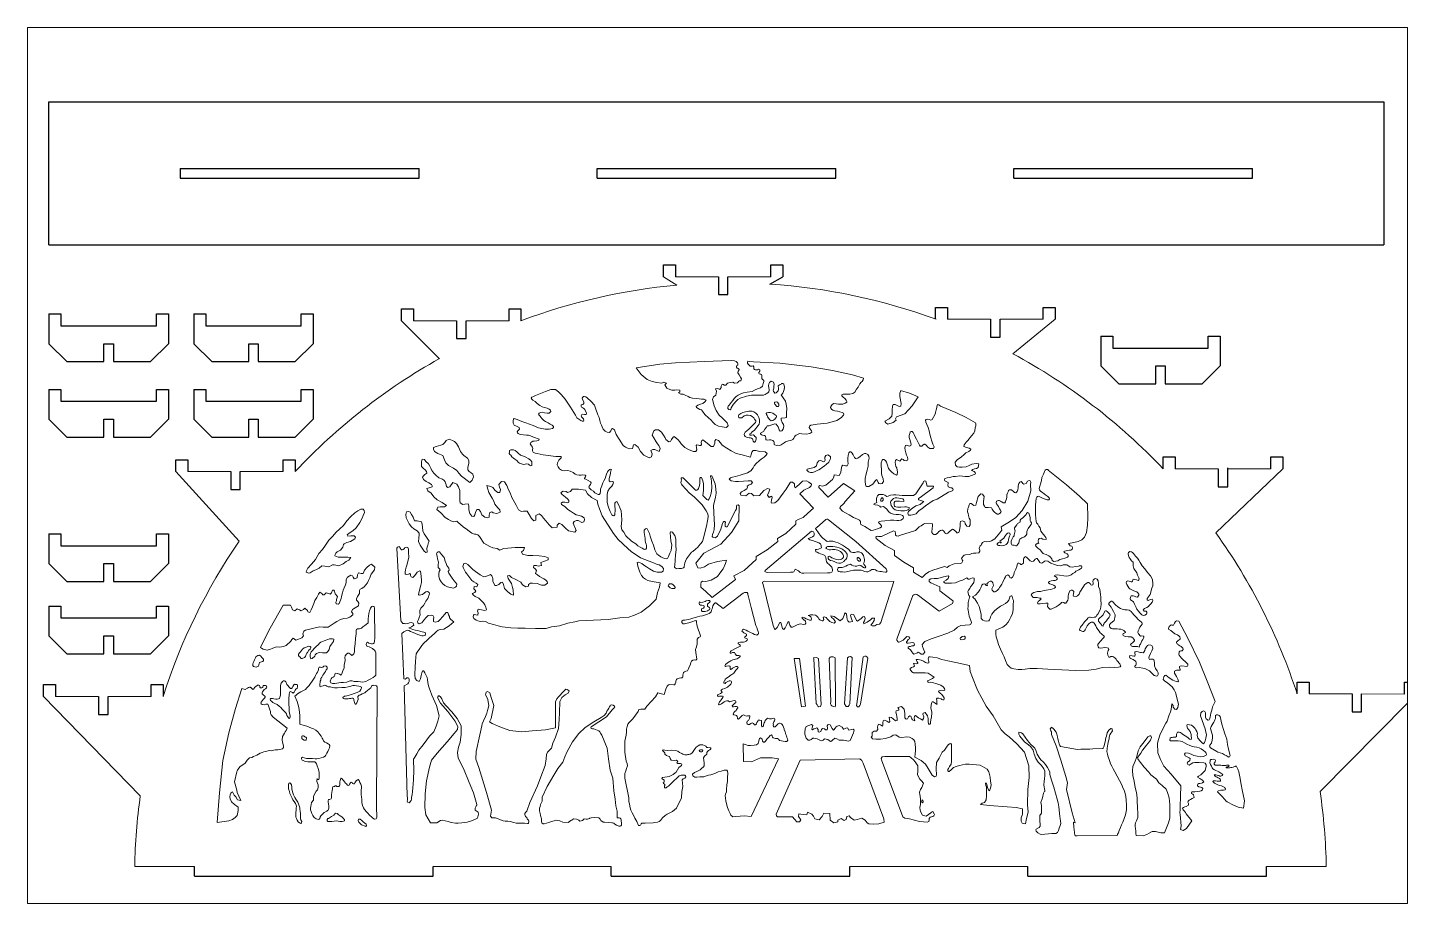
# Paper-space layout 'Sheet1' of a CAD drawing. Header units: millimetres. Extents: x 0 to 405, y 0 to 257.
# The model-space entities are those that its viewports show. They can reach past a viewport. Long polylines and large blocks are cut down to what shows.
import ezdxf

# ---------------------------------------------------------------- set-up
doc = ezdxf.new("R2010")
doc.units = ezdxf.units.MM

msp = doc.modelspace()

# ---------------------------------------------------------------- linework, layer by layer
for p, q in [((15.33, 286.82), (15.33, 346.82)), ((15.33, 346.82), (574.39, 346.82)), ((574.39, 346.82), (574.39, 286.82)), ((70.33, 318.81), (170.33, 318.81)), ((70.33, 318.81), (70.33, 314.82)), ((170.33, 314.82), (170.33, 318.81)), ((244.86, 314.82), (244.86, 318.81)), ((244.86, 318.81), (344.86, 318.81)), ((344.86, 314.82), (344.86, 318.81)), ((419.39, 314.82), (419.39, 318.81)), ((419.39, 318.81), (519.39, 318.81)), ((519.39, 314.82), (519.39, 318.81)), ((70.33, 314.82), (170.33, 314.82)), ((244.86, 314.82), (344.86, 314.82)), ((419.39, 314.82), (519.39, 314.82)), ((15.33, 286.82), (574.39, 286.82)), ((272.7, 278.53), (277.7, 278.53)), ((272.7, 273.53), (272.7, 278.53)), ((277.7, 278.53), (277.7, 273.53)), ((317.7, 278.53), (322.7, 278.53)), ((317.7, 273.53), (317.7, 278.53)), ((322.7, 278.53), (322.7, 273.53)), ((295.7, 273.53), (295.7, 266.03)), ((299.7, 266.03), (299.7, 273.53)), ((317.3, 270.44), (322.7, 273.53)), ((295.7, 266.03), (299.7, 266.03)), ((163.01, 260.06), (168.01, 260.06)), ((163.01, 255.06), (163.01, 260.06)), ((168.01, 260.06), (168.01, 255.06)), ((208.02, 260.06), (213.02, 260.06)), ((208.02, 255.06), (208.02, 260.06)), ((213.02, 260.06), (213.02, 255.06)), ((386.67, 260.66), (391.67, 260.66)), ((386.67, 255.66), (386.67, 260.66)), ((391.67, 260.66), (391.67, 255.66)), ((431.67, 260.66), (436.67, 260.66)), ((431.67, 255.66), (431.67, 260.66)), ((436.67, 260.66), (436.67, 255.66)), ((15.33, 257.94), (20.33, 257.94)), ((15.33, 257.94), (15.33, 245.44, 5)), ((20.33, 257.94), (20.33, 252.94)), ((60.33, 252.94), (60.33, 257.94)), ((60.33, 257.94), (65.33, 257.94)), ((65.33, 257.94), (65.33, 245.44)), ((75.98, 257.94), (80.98, 257.94)), ((75.98, 257.94), (75.98, 245.44, 5)), ((80.98, 257.94), (80.98, 252.94)), ((120.98, 252.94), (120.98, 257.94)), ((120.98, 257.94), (125.98, 257.94)), ((125.98, 257.94), (125.98, 245.44)), ((186.01, 255.06), (186.01, 247.56)), ((190.01, 247.56), (190.01, 255.06)), ((409.67, 255.66), (409.67, 248.16)), ((413.67, 248.16), (413.67, 255.66)), ((20.33, 252.94), (60.33, 252.94)), ((80.98, 252.94), (120.98, 252.94)), ((455.86, 248.6), (460.86, 248.6)), ((455.86, 248.6), (455.86, 236.1, 5)), ((460.86, 248.6), (460.86, 243.6)), ((500.86, 243.6), (500.86, 248.6)), ((500.86, 248.6), (505.86, 248.6)), ((505.86, 248.6), (505.86, 236.1)), ((15.33, 245.44, 5), (22.83, 237.94, 5)), ((38.33, 237.94, 5), (38.33, 245.44, 5)), ((38.33, 245.44, 5), (42.33, 245.44, 5)), ((42.33, 245.44, 5), (42.33, 237.94, 5)), ((57.83, 237.94, 5), (65.33, 245.44)), ((75.98, 245.44, 5), (83.48, 237.94, 5)), ((98.98, 237.94, 5), (98.98, 245.44, 5)), ((98.98, 245.44, 5), (102.98, 245.44, 5)), ((102.98, 245.44, 5), (102.98, 237.94, 5)), ((118.48, 237.94, 5), (125.98, 245.44)), ((186.01, 247.56), (190.01, 247.56)), ((409.67, 248.16), (413.67, 248.16)), ((460.86, 243.6), (500.86, 243.6)), ((22.83, 237.94, 5), (38.33, 237.94, 5)), ((42.33, 237.94, 5), (57.83, 237.94, 5)), ((83.48, 237.94, 5), (98.98, 237.94, 5)), ((102.98, 237.94, 5), (118.48, 237.94, 5)), ((455.86, 236.1, 5), (463.36, 228.6, 5)), ((478.86, 228.6, 5), (478.86, 236.1, 5)), ((478.86, 236.1, 5), (482.86, 236.1, 5)), ((482.86, 236.1, 5), (482.86, 228.6, 5)), ((498.36, 228.6, 5), (505.86, 236.1)), ((15.33, 226.32), (20.33, 226.32)), ((15.33, 226.32), (15.33, 213.82, 5)), ((20.33, 226.32), (20.33, 221.32)), ((60.33, 221.32), (60.33, 226.32)), ((60.33, 226.32), (65.33, 226.32)), ((65.33, 226.32), (65.33, 213.82)), ((75.98, 226.32), (80.98, 226.32)), ((75.98, 226.32), (75.98, 213.82, 5)), ((80.98, 226.32), (80.98, 221.32)), ((120.98, 221.32), (120.98, 226.32)), ((120.98, 226.32), (125.98, 226.32)), ((125.98, 226.32), (125.98, 213.82)), ((463.36, 228.6, 5), (478.86, 228.6, 5)), ((482.86, 228.6, 5), (498.36, 228.6, 5)), ((20.33, 221.32), (60.33, 221.32)), ((80.98, 221.32), (120.98, 221.32)), ((15.33, 213.82, 5), (22.83, 206.32, 5)), ((38.33, 206.32, 5), (38.33, 213.82, 5)), ((38.33, 213.82, 5), (42.33, 213.82, 5)), ((42.33, 213.82, 5), (42.33, 206.32, 5)), ((57.83, 206.32, 5), (65.33, 213.82)), ((75.98, 213.82, 5), (83.48, 206.32, 5)), ((98.98, 206.32, 5), (98.98, 213.82, 5)), ((98.98, 213.82, 5), (102.98, 213.82, 5)), ((102.98, 213.82, 5), (102.98, 206.32, 5)), ((118.48, 206.32, 5), (125.98, 213.82)), ((22.83, 206.32, 5), (38.33, 206.32, 5)), ((42.33, 206.32, 5), (57.83, 206.32, 5)), ((83.48, 206.32, 5), (98.98, 206.32, 5)), ((102.98, 206.32, 5), (118.48, 206.32, 5)), ((68.43, 196.83), (73.43, 196.83)), ((68.43, 191.83), (68.43, 196.83)), ((73.43, 196.83), (73.43, 191.83)), ((113.44, 196.83), (118.44, 196.83)), ((113.44, 191.83), (113.44, 196.83)), ((118.44, 196.83), (118.44, 191.83)), ((482.01, 197.99), (487.01, 197.99)), ((482.01, 192.99), (482.01, 197.99)), ((487.01, 197.99), (487.01, 192.99)), ((527.02, 197.99), (532.02, 197.99)), ((527.02, 192.99), (527.02, 197.99)), ((532.02, 197.99), (532.02, 192.99)), ((91.43, 191.83), (91.43, 184.33)), ((95.43, 184.33), (95.43, 191.83)), ((505.02, 192.99), (505.02, 185.49)), ((509.02, 185.49), (509.02, 193.36)), ((505.02, 185.49), (509.02, 185.49)), ((91.43, 184.33), (95.43, 184.33)), ((15.33, 165.76), (20.33, 165.76)), ((15.33, 165.76), (15.33, 153.26, 5)), ((20.33, 165.76), (20.33, 160.76)), ((60.33, 160.76), (60.33, 165.76)), ((60.33, 165.76), (65.33, 165.76)), ((65.33, 165.76), (65.33, 153.26)), ((20.33, 160.76), (60.33, 160.76)), ((15.33, 153.26, 5), (22.83, 145.76, 5)), ((38.33, 145.76, 5), (38.33, 153.26, 5)), ((38.33, 153.26, 5), (42.33, 153.26, 5)), ((42.33, 153.26, 5), (42.33, 145.76, 5)), ((57.83, 145.76, 5), (65.33, 153.26)), ((22.83, 145.76, 5), (38.33, 145.76, 5)), ((42.33, 145.76, 5), (57.83, 145.76, 5)), ((15.33, 135.49), (20.33, 135.49)), ((15.33, 135.49), (15.33, 122.99, 5)), ((20.33, 135.49), (20.33, 130.49)), ((60.33, 130.49), (60.33, 135.49)), ((60.33, 135.49), (65.33, 135.49)), ((65.33, 135.49), (65.33, 122.99)), ((20.33, 130.49), (60.33, 130.49)), ((15.33, 122.99, 5), (22.83, 115.49, 5)), ((38.33, 115.49, 5), (38.33, 122.99, 5)), ((38.33, 122.99, 5), (42.33, 122.99, 5)), ((42.33, 122.99, 5), (42.33, 115.49, 5)), ((57.83, 115.49, 5), (65.33, 122.99)), ((22.83, 115.49, 5), (38.33, 115.49, 5)), ((42.33, 115.49, 5), (57.83, 115.49, 5)), ((13.09, 97.6), (13.09, 102.6)), ((13.09, 102.6), (18.09, 102.6)), ((18.09, 102.6), (18.09, 97.6)), ((58.1, 97.6), (58.1, 102.6)), ((58.1, 102.6), (63.1, 102.6)), ((63.1, 102.6), (63.1, 97.6)), ((538.09, 103.66), (543.09, 103.66)), ((538.09, 98.66), (538.09, 103.66)), ((543.09, 103.66), (543.09, 98.66)), ((547.68, 57.74), (588.09, 98.63)), ((561.08, 98.65), (561.08, 91.14)), ((565.08, 91.14), (565.09, 98.64)), ((583.09, 103.66), (588.09, 103.66)), ((583.09, 98.63), (583.09, 103.66)), ((36.09, 97.6), (36.09, 90.1)), ((40.09, 90.1), (40.09, 97.6)), ((36.09, 90.1), (40.09, 90.1)), ((561.08, 91.14), (565.08, 91.14)), ((76.23, 22.31), (76.23, 26.3)), ((176.23, 22.31), (176.23, 26.3)), ((250.76, 22.31), (250.76, 26.3)), ((350.76, 22.31), (350.76, 26.3)), ((425.29, 22.31), (425.29, 26.3)), ((525.29, 22.31), (525.29, 26.3)), ((76.23, 22.31), (176.23, 22.31)), ((250.76, 22.31), (350.76, 22.31)), ((425.29, 22.31), (525.29, 22.31))]:
    msp.add_line(p, q)
at = {"lineweight": 5}
for p, q in [((51.23, 26.3), (76.23, 26.3)), ((176.23, 26.3), (250.76, 26.3)), ((350.76, 26.3), (425.29, 26.3)), ((525.29, 26.3), (550.29, 26.3))]:
    msp.add_line(p, q, dxfattribs=at)
for points in [[(278.32, 269.98), (272.7, 273.53)], [(277.7, 273.53), (295.7, 273.53)], [(299.7, 273.53), (317.7, 273.53)], [(178.82, 239.17), (163.01, 255.06)], [(168.01, 255.06), (186.01, 255.06)], [(190.01, 255.06), (208.02, 255.06)], [(391.67, 255.66), (409.67, 255.66)], [(413.67, 255.66), (431.67, 255.66)], [(436.67, 255.66), (436.67, 255.66), (419, 241.2)], [(261.26, 235.31), (263.36, 232.55), (265.87, 230.46), (267.96, 229.62), (269.88, 229.12), (271.98, 228.95), (272.9, 229.28), (273.99, 228.95), (273.32, 228.2), (273.32, 228.2), (274.15, 226.86), (275.32, 226.19), (276.25, 225.94), (277.5, 225.94), (278.34, 226.1), (279.59, 226.02), (279.59, 226.02), (279.51, 225.27), (279.01, 224.85), (279.01, 224.85), (279.93, 224.26), (280.93, 224.26), (281.77, 223.93), (283.02, 223.34), (283.78, 222.84), (284.78, 222.67), (286.71, 222.42), (288.63, 222.25), (289.72, 222.25), (290.56, 221.84), (289.97, 221.08), (289.22, 220.41), (288.13, 220.08), (287.04, 219.66), (286.37, 219.16), (286.46, 218.66), (287.88, 217.9), (288.55, 217.73), (289.05, 217.23), (290.05, 215.73), (291.48, 214.39), (292.48, 213.55), (293.49, 212.38), (294.41, 211.63), (295.74, 210.87), (297.33, 210.62), (299.01, 210.37), (299.51, 210.7), (299.85, 211.21), (299.43, 212.29), (297.44, 214.27), (295.97, 215.47), (294.77, 217.5), (293.95, 219.38), (293.23, 222.09), (293.61, 223.15), (294.6, 223.84), (294.91, 225.55), (294.53, 226.48), (295.39, 226.65), (296.31, 226.24), (296.86, 227.02), (296.9, 227.71), (297.31, 228.53), (297.89, 228.33), (298.16, 228.05), (298.82, 228.05), (299.47, 228.84), (300.56, 229.18), (301.76, 229.29), (302.46, 228.88), (303.67, 228.98), (304.04, 229.26), (304.1, 229.66), (304.5, 229.84), (305.13, 229.91), (305.32, 230.77), (304.96, 231.38), (304.41, 232.35), (303.9, 233.18), (303.97, 233.92), (304.3, 234.28), (304.35, 234.63), (303.94, 235.1), (303.53, 235.24), (303.34, 235.65), (303.25, 235.95), (303.47, 236.25), (303.86, 236.44), (303.88, 236.96), (303.72, 237.46), (303.12, 238.03), (302.38, 238.33), (301.03, 238.36), (289.7, 238.04), (277.75, 237.4), (271.11, 236.8), (261.26, 235.31)], [(300.58, 217.73), (300.03, 217.87), (299.65, 218.31), (299.58, 218.72), (299.82, 219.2), (300.17, 219.68), (300.61, 220.23), (301.09, 220.75), (301.71, 221.6), (302.26, 222.46), (303.08, 223.28), (303.94, 223.9), (305.14, 224.41), (306.27, 224.79), (307.71, 225.2), (309.8, 225.48), (311.03, 226.06), (312.1, 226.47), (313.26, 226.99), (314.15, 227.7), (314.5, 228.77), (314.7, 229.56), (314.74, 229.97), (314.39, 230.24), (314.12, 230.45), (313.85, 230.82), (313.88, 232.12), (313.79, 232.59), (313.4, 232.73), (313.16, 232.73), (312.77, 232.82), (312.58, 233.03), (312.59, 233.44), (313.03, 233.91), (313.02, 234.49), (312.49, 234.74), (312.03, 234.54), (311.61, 234.45), (311.21, 234.44), (310.84, 234.65), (310.54, 234.89), (310.51, 235.44), (310.58, 235.79), (310.23, 236.17), (309.8, 236.09), (309.42, 235.98), (309, 235.96), (308.47, 236.53), (308.15, 236.88), (307.82, 237.24), (307.89, 237.79), (308.05, 238.09), (308.86, 238.05), (310.44, 237.89), (321.44, 237.3), (334.54, 235.76), (343.42, 234.25), (351.82, 232.4), (356.48, 230.99), (356.31, 230.31), (355.86, 229.62), (355.45, 229.38), (354.94, 228.56), (354.22, 227.26), (353.6, 226.37), (352.85, 225.2), (351.95, 224.62), (350.72, 224.34), (349.01, 224.34), (348.01, 224.28), (347.4, 224), (347.36, 223.62), (348.01, 223.08), (348.59, 222.42), (349.14, 221.84), (349.42, 221.22), (349.45, 220.88), (348.73, 220.47), (347.77, 220.06), (346.02, 220.09), (344.1, 220.37), (343.32, 220.02), (342.72, 219.12), (342.68, 218.64), (343.12, 217.98), (343.65, 217.55), (344.51, 217.33), (345.51, 217.13), (346.55, 216.96), (347.56, 216.59), (348.06, 216.33), (348.25, 215.9), (348.11, 215.48), (347.67, 215.03), (347.21, 214.52), (345.3, 213.24), (343.84, 212.78), (341.3, 212.11), (337.08, 211.7), (335.45, 211.39), (334.44, 211.3), (333.78, 210.84), (333.76, 210.29), (334.31, 209.53), (334.64, 208.89), (334.77, 208.34), (333.96, 207.88), (332.49, 207.53), (330.69, 207.71), (329.66, 207.75), (328.23, 207.11), (327.86, 206.87), (327.55, 206.44), (327.33, 205.85), (326.85, 205.33), (326.09, 204.89), (325.03, 204.76), (323.83, 204.34), (323.29, 203.84), (321.99, 203), (321.37, 202.73), (320.46, 202.86), (319.97, 202.84), (319.32, 203), (319, 203.26), (319.09, 203.98), (318.91, 204.52), (318.44, 204.93), (317.69, 205.16), (317.09, 205.1), (316.37, 205), (315.75, 205.21), (315.58, 205.33), (315.56, 205.88), (315.37, 206.72), (314.95, 207.03), (314.11, 207.09), (313.68, 207.21), (313.26, 207.61), (313.39, 207.98), (314.53, 208.7), (315.19, 209.65), (315.81, 210.5), (316.13, 211.09), (316.95, 211.09), (318.11, 211.38), (319.34, 211.8), (319.86, 211.69), (320.7, 210.59), (321.2, 209.34), (321.62, 208.79), (322.3, 208.92), (322.76, 209.65), (323.07, 210.83), (322.98, 211.62), (322.41, 212.48), (321.99, 213.55), (322.04, 214.17), (323.62, 214.34), (324.21, 214.52), (324.25, 214.93), (324.19, 216.43), (324.32, 218.25), (324.01, 220.14), (323.77, 221.39), (322.78, 222.75), (322.26, 223.54), (321.97, 223.93), (322.72, 224.76), (322.97, 225.4), (323.23, 226.27), (323.32, 227.25), (323.25, 227.97), (323.04, 228.53), (322.63, 228.83), (322.09, 228.82), (321.94, 228.51), (321.62, 228.28), (321.12, 228.08), (320.71, 227.95), (320.7, 227.52), (320.81, 227), (320.83, 226.35), (320.7, 225.74), (320.36, 225.26), (319.92, 224.85), (319.35, 224.76), (319.03, 225.08), (318.8, 225.44), (318.7, 225.98), (318.85, 226.74), (318.96, 227.46), (319.1, 228.43), (318.72, 229.34), (317.8, 229.68), (317.15, 229.25), (316.78, 228.6), (316.68, 227.72), (316.84, 227.02), (316.93, 225.97), (316.78, 225.24), (316.33, 224.89), (315.67, 224.5), (315.26, 224.19), (314.56, 223.86), (313.42, 223.9), (309.58, 223.84), (307.48, 223.52), (304.77, 222.67), (303.79, 222.11), (303.11, 221.36), (302.05, 220.04), (301.47, 219.3), (301.08, 218.55), (301, 218.26), (300.91, 217.98), (300.58, 217.73)], [(252.29, 173.66), (251.86, 173.27), (251.48, 173.44), (251.01, 173.79), (250.36, 175.11), (249.85, 176.57), (249.42, 177.77), (249.12, 178.97), (249.08, 180.47), (249.08, 182.27), (249.38, 183.68), (250.15, 184.76), (251.09, 185.78), (251.48, 186.38), (251.65, 186.9), (251.74, 187.41), (251.39, 187.75), (250.36, 187.58), (249.99, 188.02), (249.99, 188.81), (250.05, 189.51), (250.34, 190.32), (250.47, 191.27), (250.71, 192.17), (250.89, 192.78), (250.58, 192.91), (250.21, 192.69), (249.66, 192.34), (249.18, 191.73), (248.82, 190.74), (248.58, 189.93), (248.23, 188.99), (247.75, 188.02), (247.27, 187.14), (246.81, 185.91), (246.37, 184.42), (246.26, 183.63), (246.23, 182.73), (245.96, 182.37), (245.79, 182.26), (245.4, 182.24), (244.79, 182.54), (244, 183.01), (243.44, 183.59), (242.44, 184.23), (241.89, 184.7), (241.58, 185.02), (241.44, 185.33), (241.61, 185.79), (242.1, 186.42), (242.42, 187.07), (242.19, 187.51), (241.22, 188.07), (240.2, 188.62), (239.65, 188.87), (239.59, 189.14), (239.98, 189.61), (240.14, 190.04), (239.95, 190.35), (238.88, 190.46), (238.19, 190.37), (237.45, 190.4), (236.47, 190.54), (235.75, 190.73), (234.93, 191.42), (233.56, 192.07), (232.66, 192.27), (231.09, 192.18), (229.97, 192.43), (229.15, 193.06), (228.54, 193.91), (228.19, 194.71), (228.24, 195.47), (228.93, 196.6), (229.8, 197.67), (229.86, 198.16), (227.61, 198.24), (222.26, 198.84), (219.74, 199.44), (218.99, 199.58), (218.16, 199.97), (217.97, 200.2), (217.86, 200.55), (217.88, 201.08), (218.04, 201.57), (217.83, 202.08), (217.48, 202.62), (217.11, 203.04), (216.9, 203.55), (217.16, 204.02), (217.92, 204.57), (218.55, 204.6), (219.65, 204.74), (220.25, 204.92), (220.55, 205.06), (220.57, 205.5), (218.29, 206.27), (216.78, 207.04), (216.17, 207.15), (215.38, 207.17), (214.04, 207.24), (212.68, 207.41), (211.82, 207.76), (211.56, 208.11), (211.43, 208.51), (211.67, 208.97), (212.33, 209.61), (212.19, 210.29), (211.16, 210.88), (210.15, 211.36), (209.72, 212.09), (209.69, 213.05), (209.85, 213.82), (210.18, 214.06), (211.38, 213.62), (213.38, 212.9), (215.09, 212.22), (218.14, 211.12), (220.4, 210.18), (223.1, 209.61), (224.85, 209.65), (226.18, 209.97), (226.63, 210.28), (226.68, 210.68), (226.03, 211.27), (225.25, 211.73), (224.42, 212.33), (223.24, 212.84), (222.58, 213.2), (222.11, 213.61), (221.68, 214.12), (221.31, 214.59), (221.05, 215.04), (220.67, 215.46), (220.41, 215.87), (220.68, 216.31), (221.22, 216.67), (221.9, 216.74), (222.87, 216.53), (223.97, 216.33), (224.82, 216.31), (225.57, 217), (225.36, 217.58), (224.86, 218.02), (223.94, 218.37), (222.91, 218.65), (221.87, 219), (220.92, 219.53), (219.86, 220.38), (218.89, 221.22), (218.03, 221.73), (217.39, 222.37), (217.34, 222.65), (217.57, 222.98), (218.19, 223.37), (219.03, 223.67), (223.28, 225.4), (225.54, 226.31), (226.89, 226.32), (227.46, 226.24), (228.09, 225.8), (228.93, 225.12), (229.83, 224.17), (231.58, 222.22), (233.77, 218.9), (235.9, 215.44), (236.07, 214.98), (236.45, 214.43), (236.82, 214.09), (238.03, 213.3), (238.6, 213.03), (239.18, 212.97), (239.37, 213.3), (239.21, 213.94), (238.71, 214.33), (238.33, 214.73), (238.24, 215.23), (238.51, 215.76), (238.82, 215.91), (239.65, 215.78), (240.32, 215.78), (240.44, 216.33), (239.76, 217.92), (239.27, 218.27), (238.91, 218.62), (238.42, 218.87), (238.25, 219.15), (238.17, 219.85), (238.91, 220.01), (239.35, 220.37), (239.35, 221.03), (238.77, 221.99), (238.62, 222.68), (238.87, 223.08), (239.21, 223.29), (239.53, 223.38), (240.22, 223.11), (240.75, 222.72), (242.36, 221.24), (243.74, 219.65), (244.42, 217.95), (245.19, 215.59), (245.74, 214.5), (246.09, 213.21), (246.29, 212.17), (246.7, 211.32), (247, 210.55), (247.49, 209.62), (248.21, 208.74), (249.14, 208.3), (250.04, 208.24), (250.67, 208.98), (250.89, 209.67), (251.3, 209.94), (252.13, 209.4), (252.86, 207.4), (254.13, 205.45), (255.8, 202.84), (256.74, 202.04), (258.35, 201.37), (259.69, 201.5), (260.09, 203.04), (260.76, 203.25), (262.16, 202.04), (263.03, 200.23), (264.51, 198.76), (266.65, 197.62), (267.72, 198.09), (267.99, 199.3), (267.39, 200.7), (268.26, 201.17), (269.13, 201.04), (270.93, 200.3), (271.34, 201.57), (270.73, 202.84), (270.2, 203.45), (269.6, 204.38), (268.59, 206.06), (267.92, 207.13), (268.59, 208.87), (269.33, 209.41), (270.67, 209.34), (271.87, 208.33), (272.68, 207.13), (273.34, 206.06), (273.75, 205.25), (274.95, 204.32), (275.62, 204.52), (276.02, 205.32), (276.69, 206.33), (277.16, 206.59), (278.83, 205.12), (279.5, 204.25), (280.17, 203.45), (281.58, 201.91), (283.45, 200.97), (285.33, 200.23), (286.27, 200.23), (286.67, 200.97), (286.47, 201.91), (286.34, 202.76), (286.6, 203.04), (287.3, 202.97), (287.8, 202.78), (288.27, 202.78), (288.6, 203.17), (288.48, 204.2), (288.74, 204.89), (289.11, 205.12), (290.34, 204.38), (291.89, 203.1), (292.66, 202.31), (293.62, 202.4), (294.23, 203.82), (294.21, 204.75), (294.56, 205.27), (295.77, 204.83), (296.62, 203.87), (297.31, 202.97), (299.23, 201.6), (301.04, 200.53), (303.12, 199.46), (305.09, 198.97), (309.11, 197.87), (309.28, 198.39), (309.47, 198.99), (309.66, 199.98), (310.21, 200.67), (311.31, 200.64), (313.01, 200.28), (315.23, 200.14), (316.08, 199.38), (315.75, 198.72), (314.82, 197.92), (313.64, 197.07), (312.73, 196.31), (311.5, 195.26), (310.7, 194.33), (310.21, 193.4), (309.28, 192.22), (307.93, 191.31), (304.86, 190.29), (302.89, 189.77), (301.61, 189.56), (300.71, 189.17), (300.15, 188.74), (301.09, 187.97), (302.81, 187.72), (304.13, 187.72), (306.19, 187.84), (308.16, 187.93), (309.4, 187.97), (309.96, 187.29), (309.4, 186.6), (308.63, 186.3), (307.69, 185.75), (307.86, 185.27), (307.65, 184.59), (306.49, 183.86), (305.42, 183.35), (304.78, 182.7), (305.16, 181.93), (307.13, 181.72), (308.63, 182.75), (309.58, 182.66), (310.48, 181.67), (312.96, 181.76), (314.76, 183.95), (316.26, 184.72), (317.25, 184.5), (316.86, 183.17), (316.26, 181.93), (317.02, 180.92), (317.66, 181.46), (318.14, 181.51), (318.25, 180.87), (317.98, 180.07), (317.82, 178.94), (317.98, 178.57), (319.38, 178.73), (320.55, 179.75), (321.68, 181.3), (322.86, 182.85), (324.04, 184.51), (324.89, 185.91), (325.91, 187.41), (326.66, 187.35), (327.62, 186.71), (327.52, 185.53), (327.84, 185.1), (329.5, 186.44), (330.89, 187.83), (332.55, 187.99), (333.52, 187.46), (334.75, 186.55), (334.59, 185.85), (333.78, 185.21), (331.53, 184.03), (329.82, 182.48), (335.59, 176.55), (333.16, 174.46), (331.24, 172.62), (329.06, 171.7), (328.06, 171.19), (328.14, 169.85), (323.91, 165.85), (320.43, 163.78), (320.57, 162.51), (316.15, 159.02), (311.46, 156.28), (311.46, 155.01), (306.51, 150.46), (302.15, 148.18), (302.89, 146.64), (293.12, 139.07), (290.44, 141.55), (288.3, 143.43), (288.36, 144.7), (288.5, 145.5), (289.03, 145.9), (290.37, 145.77), (292.71, 146.3), (295.26, 147.91), (296.33, 149.25), (297.67, 151.06), (298.67, 153.33), (299.08, 154.74), (295.33, 154.14), (291.58, 153), (289.9, 151.99), (288.1, 151.33), (287.02, 151.46), (286.29, 153.4), (289.64, 157.62), (292.25, 159.02), (296.66, 161.44), (301.22, 166.39), (304.19, 171.22), (304.4, 177.54), (304.02, 177.94), (303.47, 177.8), (303.34, 177.41), (303.26, 176.71), (303.23, 176.18), (302.86, 175.48), (299.35, 168.66), (298.91, 168.63), (298.47, 168.96), (298.47, 169.47), (298.56, 170.06), (298.71, 170.56), (298.34, 171), (298.03, 170.96), (297.64, 170.63), (297.44, 170.15), (296.68, 167.72), (296.16, 166.43), (295.63, 165.5), (295.37, 164.82), (294.77, 164.39), (294.47, 164.14), (293.85, 164.19), (293.39, 164.41), (293.15, 164.69), (293.28, 165.48), (293.63, 166.4), (293.94, 167.59), (294.05, 169.7), (293.94, 171.74), (293.67, 177.61), (294.47, 181.17), (294.81, 182.85), (294.67, 184.65), (294.41, 186.66), (293.4, 189.07), (293, 190.01), (292.71, 190.08), (292.5, 190.03), (292.44, 189.95), (292.45, 189.68), (292.52, 189.4), (292.63, 189.02), (292.72, 188.54), (292.78, 187.92), (292.88, 184.87), (292.62, 182.82), (292.26, 181.45), (291.83, 180.47), (291.44, 179.94), (291.09, 179.96), (290.84, 180.1), (290.53, 180.45), (289.18, 181.82), (289.4, 183.87), (289.4, 185.43), (289.4, 186.78), (289.23, 187.92), (288.58, 189.33), (288.21, 189.4), (287.87, 189.15), (287.93, 186.94), (287.81, 185.99), (287.55, 185.13), (287.35, 184.7), (287.06, 184.37), (286.65, 184.08), (286.09, 184.12), (280.97, 189.18), (280.41, 189.27), (280.1, 189.19), (280.11, 188.87), (280.18, 188.38), (280.14, 187.82), (280, 187.15), (280.28, 186.54), (280.52, 186.18), (283.65, 182.79), (285.48, 181.23), (288.91, 177.94), (290.61, 175.41), (291.27, 174.09), (291.38, 173.17), (291.29, 171.85), (291.05, 170.51), (290.81, 169.61), (289.54, 164.52), (288.97, 162.53), (288.16, 161.51), (287.51, 160.74), (287.09, 160.14), (286.17, 159.35), (285, 158.4), (284.44, 158.02), (283.15, 156.39), (282.36, 155.35), (281.85, 154.37), (281.63, 153.65), (281.47, 152.8), (281.4, 152.18), (281.32, 151.81), (281.02, 151.55), (280.6, 151.4), (280.25, 151.24), (279.76, 151.21), (279.1, 151.22), (278.25, 151.12), (277.97, 151.23), (277.55, 151.49), (277.37, 151.76), (277.29, 152.04), (277.38, 152.49), (277.79, 156.9), (277.95, 159.01), (277.81, 160.88), (277.9, 162.52), (277.9, 163.56), (277.39, 165.01), (276.89, 165.78), (276.43, 166.5), (275.94, 166.66), (275.68, 166.59), (275.48, 166.22), (275.77, 162.78), (276.15, 160.96), (276.12, 160.06), (275.86, 158.78), (275.36, 157.62), (274.77, 156.33), (274.35, 155.45), (273.89, 155.31), (273.24, 155.49), (272.45, 155.77), (271.65, 156.13), (270.64, 156.81), (269.96, 157.36), (269.58, 157.96), (269.09, 159.05), (268.46, 160.98), (267.82, 162.72), (267.16, 164.74), (266.89, 165.88), (265.87, 167.81), (265.53, 168.02), (265.12, 167.88), (264.63, 167.23), (264.67, 166.28), (265.06, 163.81), (265.02, 162.94), (265.13, 162.08), (265.41, 161.41), (265.58, 160.82), (265.65, 160.27), (265.54, 159.8), (265.33, 159.32), (264.85, 159.18), (264.42, 159.37), (263.76, 159.7), (262.89, 160.24), (261.93, 160.72), (261.06, 161.54), (259.32, 162.74), (256.96, 164.89), (256.04, 166.43), (255.2, 167.5), (254.96, 168.77), (255.31, 171.52), (255.11, 173.74), (254.95, 175.43), (254.54, 176.42), (253.92, 178.1), (253.13, 179.27), (252.54, 179.07), (252.34, 178.59), (252.32, 177.56), (252.41, 175.93), (252.29, 173.66)], [(372.03, 225.79), (375.71, 224.66), (379.32, 223.18), (376.85, 219.37), (373.77, 216.02), (370.35, 214.75), (369.82, 214.01), (370.13, 213.39), (368.86, 212.38), (366.67, 211.77), (365.77, 212.27), (365.44, 213.02), (367.28, 213.96), (368.4, 215.01), (368.44, 216.27), (368.49, 217.52), (368.55, 219.23), (368.86, 219.97), (369.76, 219.95), (371.34, 219.12), (372.11, 219.27), (372.24, 220.37), (371.72, 223.29), (371.64, 224.66), (371.91, 225.37), (372.04, 225.79)], [(319.37, 220.93), (319.21, 220.81), (319.21, 220.48), (319.39, 220.14), (319.55, 219.79), (319.84, 219.41), (320.21, 219.14), (320.63, 219.06), (320.86, 219.18), (320.97, 219.39), (320.98, 219.69), (320.97, 220.11), (320.86, 220.3), (320.67, 220.55), (320.39, 220.9), (319.9, 221.07), (319.37, 220.93)], [(348.06, 186.86), (341.68, 181.07), (337.74, 185.14), (337.74, 185.79), (338.12, 186), (339.15, 185.74), (340.74, 186.13), (343.48, 188.49), (344.03, 189.51), (344.16, 190.46), (346.22, 190.24), (346.99, 191.4), (347.08, 192.73), (347.42, 194.06), (347.81, 194.48), (348.92, 194.23), (349.61, 194.31), (349.99, 195.04), (349.86, 196.24), (349.91, 197.48), (349.99, 198.64), (350.29, 199.75), (350.68, 200.14), (351.1, 200.14), (351.66, 199.54), (352.18, 198.85), (352.65, 197.74), (353.12, 197.27), (353.38, 197.14), (354.1, 197.44), (355.05, 198.21), (356.08, 199.03), (356.85, 199.37), (357.49, 199.45), (358.3, 199.07), (358.65, 198.34), (358.82, 197.48), (358.47, 195.77), (358.35, 194.1), (358, 192.47), (357.53, 190.93), (357.23, 188.96), (357.23, 187.63), (357.28, 186.47), (357.45, 185.83), (357.83, 185.57), (358.73, 185.66), (360.32, 186.56), (361.56, 188.06), (361.99, 188.53), (362.59, 187.24), (362.89, 186.86), (363.62, 186.77), (364.22, 186.9), (364.82, 187.63), (364.77, 188.87), (364.09, 190.16), (363.96, 191.18), (363.96, 192.73), (363.92, 194.27), (363.92, 195.47), (364.26, 196.63), (364.56, 196.93), (365.03, 196.88), (365.72, 196.46), (366.1, 195.77), (366.57, 194.57), (367, 193.16), (367.43, 192.38), (368.16, 191.7), (369.14, 190.97), (370.34, 190.41), (370.6, 190.67), (370.69, 191.61), (370.37, 193.37), (369.99, 193.95), (369.86, 194.84), (369.75, 195.7), (369.92, 196.52), (370.34, 196.94), (370.85, 196.66), (371.64, 196.25), (372.39, 197), (372.56, 197.24), (373.04, 196.87), (373.52, 196.52), (374.28, 196.39), (374.83, 196.66), (375.03, 197.04), (374.83, 197.89), (374.45, 198.79), (374.17, 199.68), (373.97, 200.81), (373.83, 201.67), (373.87, 202.32), (374.11, 202.76), (374.41, 202.87), (375.31, 202.66), (375.79, 202.52), (376.23, 202.76), (376.47, 203.28), (375.81, 205.34), (375.6, 206.2), (375.64, 206.97), (375.9, 207.78), (376.07, 208.3), (376.45, 208.64), (376.84, 208.64), (377.27, 208.17), (377.65, 207.4), (378, 206.67), (378.64, 205.43), (379.41, 204.06), (379.93, 202.9), (380.22, 202.47), (380.91, 202.51), (381.3, 202.99), (381.85, 203.33), (382.11, 203.33), (382.71, 202.86), (383.4, 202.13), (384.21, 201.57), (385.07, 201.49), (385.8, 201.49), (386.05, 202.21), (385.54, 203.41), (385.11, 204.61), (384.6, 206.03), (384.25, 207.57), (384, 208.94), (383.48, 210.31), (382.97, 211.6), (382.62, 212.63), (382.45, 213.44), (382.71, 213.65), (383.18, 213.83), (383.95, 213.65), (384.68, 213.44), (385.24, 213.7), (386.53, 215.9), (386.6, 216.62), (386.94, 217.72), (387.12, 218.68), (387.32, 219.74), (387.49, 220.01), (388.01, 219.77), (388.76, 219.29), (395.14, 216.62), (399.46, 214.53), (403.36, 212.33), (403.53, 211.89), (403.5, 211.07), (403.26, 210.14), (403.16, 208.94), (402.68, 207.95), (401.72, 206.88), (400.23, 204.9), (399.41, 204.13), (398.56, 203.06), (398.51, 202.42), (399.54, 201.91), (400.78, 201.65), (401.38, 201.31), (401.34, 200.79), (400.61, 200.23), (399.37, 199.68), (398.47, 198.82), (397.48, 198.01), (395.68, 196.76), (394.83, 195.78), (395.04, 194.49), (395.64, 193.85), (396.71, 193.64), (397.78, 193.64), (399.5, 193.81), (400.78, 194.45), (401.9, 194.96), (403.7, 195.18), (404.81, 195.14), (404.47, 193.59), (403.83, 193.16), (402.97, 193.04), (402.2, 192.78), (401.73, 192.35), (401.73, 192.35), (402.75, 191.84), (403.27, 191.45), (403.44, 190.94), (402.84, 190.68), (400.55, 189.85), (398.99, 189.85), (396.8, 190.01), (394.98, 189.85), (394.01, 189.85), (392.51, 189.32), (391.5, 189.21), (390.53, 188.89), (390.37, 188.35), (390.59, 187.98), (391.39, 187.6), (391.92, 187.28), (391.98, 186.91), (391.82, 186.32), (391.92, 185.46), (393, 185.09), (393.48, 185.09), (393.48, 185.09), (393.85, 184.61), (393.96, 184.28), (393.91, 183.96), (393.37, 183.64), (392.09, 183.16), (387.32, 180.32), (385.71, 179.78), (382.39, 177.54), (380.89, 176.25), (379.77, 175.61), (379.12, 174.8), (378.59, 174.16), (377.46, 173.84), (377.03, 173.68), (376.34, 173.57), (375.27, 173.57), (375.27, 173.57), (375.05, 174.38), (375.37, 175.18), (376.45, 176.09), (376.98, 176.57), (378.32, 177.48), (380.14, 178.07), (381.21, 178.87), (381.8, 179.25), (380.03, 179.89), (379.55, 180), (379.55, 180), (379.5, 180.53), (379.5, 180.53), (380.25, 180.96), (385.71, 185.09), (385.77, 185.73), (384.8, 185.78), (384, 185.73), (383.52, 185.73), (383.09, 185.78), (382.55, 187.77), (382.12, 187.98), (381.64, 187.66), (381.43, 187.12), (378.37, 182.57), (377.36, 181.87), (376.55, 181.77), (375.54, 181.82), (374.89, 181.82), (373.82, 181.82), (372.64, 181.87), (371.41, 182.03), (370.07, 182.14), (369.05, 182.14), (367.77, 181.98), (366.86, 181.61), (366.27, 181.45), (365.41, 181.98), (364.72, 182.25), (364.02, 182.25), (362.95, 182.2), (362.31, 181.71), (362.04, 181.12), (361.88, 180.37), (361.93, 179.46), (361.98, 178.87), (361.98, 178.87), (360.91, 178.34), (360.83, 177.99), (361.34, 177.89), (362.47, 177.82), (362.47, 177.82)], [(310.73, 204.15), (310.39, 204.39), (310.22, 204.6), (310.08, 205.18), (309.98, 205.56), (309.6, 205.8), (309.16, 205.97), (308.54, 206.04), (307.78, 206.1), (307.2, 206.38), (306.93, 206.55), (306.62, 206.96), (306.55, 207.44), (306.58, 207.78), (306.96, 208.37), (307.58, 208.95), (308.4, 209.64), (309.29, 210.46), (310.01, 211.14), (310.56, 211.69), (311.18, 212.45), (311.35, 212.82), (311.35, 213.17), (310.84, 213.85), (310.53, 214.37), (309.88, 214.95), (309.16, 215.33), (308.23, 215.5), (307.3, 215.5), (306.52, 215.22), (305.45, 214.43), (305.01, 214.37), (304.32, 214.43), (304.05, 215.15), (304.19, 215.67), (305.04, 216.22), (305.9, 216.66), (307.06, 216.94), (308.44, 217.14), (309.84, 217.14), (310.49, 216.9), (311.35, 216.35), (312.1, 215.63), (312.62, 214.54), (312.93, 213.51), (312.93, 212.55), (312.72, 211.79), (312.34, 211.14), (311.86, 210.42), (311.42, 209.88), (310.77, 209.16), (309.88, 208.47), (309.36, 208.02), (308.92, 207.65), (308.92, 207.65), (308.88, 207.17), (309.6, 207.13), (310.42, 207.24), (310.66, 206.93), (310.97, 206.58), (311.21, 206.41), (311.45, 206.1), (311.56, 205.86), (311.56, 205.42), (311.42, 205.04), (311.21, 204.66), (310.81, 204.09)], [(318.45, 213.2), (317.79, 213.06), (317.14, 213.65), (316.77, 214.16), (316.32, 214.78), (316.08, 215.36), (315.91, 215.84), (315.77, 216.18), (315.98, 216.49), (316.63, 216.56), (317.45, 216.56), (318.45, 216.29), (319.1, 215.98), (319.54, 215.57), (319.89, 215.33), (319.99, 214.95), (319.82, 214.5), (319.61, 214.19), (319.27, 213.78), (318.45, 213.2)], [(177.47, 202.42), (176.43, 202), (176.32, 201.27), (176.85, 200.22), (178.21, 199.38), (180.3, 198.65), (180.3, 198.65), (181.03, 196.77), (181.55, 195.51), (182.7, 194.36), (184.8, 193.31), (186.16, 192.37), (186.99, 191.22), (188.14, 189.86), (191.6, 187.25), (192.64, 188.29), (193.06, 189.65), (192.85, 190.7), (192.22, 191.33), (191.28, 191.95), (190.76, 192.58), (190.76, 193.73), (191.18, 195.2), (191.18, 196.56), (190.66, 197.5), (189.09, 198.55), (188.46, 199.17), (187.73, 200.22), (186.78, 202.21), (185.95, 203.67), (185.11, 204.4), (184.27, 204.93), (182.91, 205.45), (182.91, 205.45), (181.66, 204.82), (181.14, 203.98), (180.3, 203.25), (179.46, 202.94), (177.47, 202.42)], [(194.84, 131.72), (193.45, 131.98), (193.18, 131.61), (192.97, 131.02), (193.29, 130.27), (194.2, 129.57), (194.9, 129.25), (196.13, 128.99), (196.72, 129.15), (198.22, 128.99), (199.39, 128.34), (201.54, 127.75), (203.41, 127.22), (205.13, 126.79), (208.77, 126.36), (211.71, 126.25), (214.77, 126.2), (219.1, 126.15), (223.55, 126.15), (225.85, 126.79), (229.17, 127.22), (232.66, 128.34), (235.6, 128.88), (237.26, 129.36), (249.5, 129.9), (254.4, 130.55), (258.16, 130.88), (260.61, 131.69), (263.39, 133), (265.19, 134.31), (266.82, 135.62), (269.6, 138.4), (270.26, 141.17), (271.07, 143.46), (271.32, 145.16), (267.89, 145.75), (266.21, 146.25), (265.12, 146.75), (264.37, 147.34), (263.45, 148.34), (262.86, 149.68), (262.36, 151.02), (261.94, 152.28), (261.69, 153.7), (262.28, 153.95), (263.62, 153.28), (264.45, 152.69), (265.63, 151.94), (266.88, 151.1), (268.47, 150.18), (270.06, 149.76), (271.32, 149.68), (271.82, 149.76), (272.57, 150.18), (272.74, 151.27), (272.07, 152.11), (270.82, 152.78), (269.81, 153.11), (268.56, 153.61), (263.14, 155.72), (259.21, 158.38), (257.81, 159.68), (253.68, 163.34), (251.75, 165.94), (247, 173.32), (245.85, 176.25), (245.23, 178.23), (244.91, 179.8), (242.51, 180.95), (240.83, 182.52), (239.99, 184.09), (237.07, 184.51), (235.91, 184.51), (234.45, 184.51), (233.72, 183.46), (233.72, 183.46), (232.46, 183.05), (231.96, 183.51), (230.63, 183.64), (230.03, 183.25), (229.73, 182.95), (230.21, 182.18), (231.62, 181.19), (232.43, 180.42), (233.08, 179.74), (233.03, 179.05), (232.48, 178.79), (231.32, 179.01), (230.38, 179.01), (229.82, 178.67), (230.03, 178.02), (231.45, 177.25), (232.69, 176.01), (233.81, 175.24), (235.05, 174.38), (236.08, 173.78), (236.81, 173.61), (238.35, 173.1), (239.46, 172.5), (239.59, 171.64), (239.38, 170.82), (238.48, 170.57), (237.02, 171.3), (236.29, 171.34), (235.31, 170.91), (234.92, 170.23), (236.1, 167.13), (235.58, 166.4), (232.96, 167.03), (231.6, 168.07), (230.14, 169.64), (228.99, 170.17), (228.15, 169.43), (228.15, 168.6), (228.15, 168.6), (226.06, 168.28), (224.8, 169.54), (223.44, 171.21), (222.5, 172.36), (221.56, 173.51), (220.62, 174.14), (219.26, 173.51), (219.26, 171.52), (218.42, 171.21), (217.38, 172.15), (216.43, 173.93), (215.6, 175.29), (214.13, 175.29), (213.19, 175.08), (212.04, 175.81), (210.99, 177.8), (209.22, 181.04), (208.48, 182.93), (207.75, 184.18), (207.12, 186.07), (206.08, 187.53), (204.82, 187.74), (203.67, 186.48), (203.99, 185.33), (204.4, 184.29), (204.09, 183.14), (203.36, 183.03), (202.21, 183.87), (201.16, 185.12), (200.43, 185.54), (198.65, 185.96), (199.17, 184.5), (199.49, 183.03), (200.95, 180.73), (201.48, 179.68), (202.1, 178.22), (203.36, 176.65), (204.09, 175.81), (204.3, 174.87), (202.94, 174.35), (201.37, 174.56), (200.74, 174.98), (200.01, 174.66), (199.7, 173.62), (199.7, 172.78), (198.96, 172.47), (197.81, 172.78), (196.66, 173.72), (196.04, 175.08), (195.41, 176.02), (194.57, 176.02), (193.94, 174.66), (193.63, 173.72), (193.32, 172.99), (192.37, 173.2), (191.54, 174.24), (191.12, 175.81), (191.12, 177.49), (190.91, 178.32), (189.44, 178.22), (189.44, 178.22), (188.61, 178.12), (187.56, 178.74), (187.46, 179.68), (187.46, 181.78), (187.46, 183.87), (186.83, 185.44), (186.2, 186.59), (184.42, 187.22), (183.17, 185.44), (183.17, 185.44), (182.39, 185.15), (181.79, 185.55), (181.72, 186.36), (181.32, 187.49), (180.85, 188.16), (180.12, 188.7), (178.64, 189.3), (177.37, 190.31), (176.5, 191.18), (175.63, 192.25), (175.29, 193.32), (174.83, 194.19), (174.29, 195.06), (173.22, 196.13), (172.55, 196.93), (171.68, 197), (171.34, 196), (171.34, 195.19), (171.34, 194.59), (171.34, 193.99), (172.15, 193.19), (172.82, 192.65), (173.49, 191.91), (173.62, 191.24), (172.75, 190.57), (172.15, 190.11), (171.81, 189.57), (172.21, 188.57), (173.29, 187.76), (174.36, 187.16), (175.56, 186.49), (175.76, 185.89), (175.83, 185.42), (175.09, 185.15), (174.02, 184.88), (173.62, 184.75), (173.96, 183.74), (175.36, 182.81), (176.57, 181.2), (177.97, 180.06), (180.05, 178.86), (181.86, 177.59), (181.05, 177.12), (179.18, 177.12), (178.24, 176.98), (177.84, 175.91), (179.38, 174.51), (181.25, 172.63), (182.66, 171.83), (183.6, 171.23), (184.94, 170.76), (185.54, 170.89), (186.14, 171.09), (186.74, 170.56), (187.55, 169.82), (188.89, 168.61), (190.02, 167.81), (191.3, 166.87), (192.43, 166.07), (193.57, 165.6), (194.17, 165.67), (194.91, 165.33), (195.58, 164.66), (197.5, 161.85), (199.9, 160.39), (201.26, 159.86), (203.04, 159.55), (204.19, 158.92), (205.76, 159.55), (207.54, 159.76), (210.57, 159.97), (213.29, 159.97), (214.55, 160.07), (214.55, 160.07), (214.13, 158.71), (213.29, 158.19), (213.61, 157.25), (215.91, 156.73), (218, 156.73), (220.62, 156.52), (223.02, 156.2), (224.38, 155.68), (224.38, 154.84), (222.81, 154.32), (221.35, 153.69), (221.35, 153.69), (221.66, 152.54), (221.66, 152.54), (220.2, 152.23), (219.57, 152.54), (218.42, 152.54), (218.32, 151.7), (218.94, 151.08), (219.47, 150.34), (219.47, 150.34), (219.15, 149.19), (219.99, 148.57), (220.72, 147.94), (222.6, 146.89), (223.23, 146.47), (223.96, 145.74), (224.17, 145.11), (223.02, 144.28), (221.56, 144.28), (219.78, 144.9), (217.9, 145.11), (216.96, 145.11), (216.12, 144.59), (216.12, 143.86), (215.07, 143.54), (213.71, 144.38), (212.98, 145.53), (210.89, 146.58), (209.11, 147.42), (208.17, 148.25), (207.33, 148.15), (207.64, 147.1), (208.48, 145.85), (209.11, 144.9), (209.42, 143.34), (209.74, 142.29), (209.84, 140.09), (208.8, 140.41), (207.44, 141.45), (206.08, 142.81), (205.76, 144.49), (205.24, 145.53), (205.24, 145.53), (204.51, 145.32), (203.77, 144.59), (202.83, 144.17), (202, 144.17), (201.26, 145.95), (201.26, 147), (200.84, 148.15), (200.22, 148.67), (199.48, 148.36), (199.48, 148.36), (198.13, 147.83), (197.5, 147.73), (195.93, 148.57), (194.99, 149.3), (193.94, 150.03), (192.89, 150.76), (191.74, 151.91), (190.7, 152.96), (189.76, 153.48), (189.13, 153.27), (189.13, 153.27), (188.71, 152.02), (188.92, 151.39), (188.92, 151.39), (189.76, 149.72), (190.38, 148.98), (191.64, 147.31), (191.64, 147.31), (192.48, 146.26), (193.31, 145.64), (194.25, 145.11), (194.99, 144.59), (194.99, 144.59), (194.46, 143.54), (193.42, 143.65), (193.42, 143.65), (193.21, 142.71), (193.21, 142.71), (194.05, 141.87), (193.73, 141.24), (193.73, 141.24), (192.58, 140.72), (193.1, 139.99), (193.84, 139.46), (194.78, 139.15), (195.41, 138.84), (196.35, 137.79), (196.35, 137.79), (197.29, 136.85), (197.92, 136.01), (197.92, 136.01), (198.33, 134.97), (198.33, 134.97), (198.54, 133.92), (197.81, 133.61), (196.45, 133.92), (195.09, 134.13), (195.09, 134.13), (194.78, 133.29), (195.09, 132.67), (194.91, 131.7)], [(212.03, 195.71), (211.32, 196.5), (210.44, 197.05), (209.95, 197.52), (209.16, 198.07), (208.74, 198.67), (208.39, 198.97), (208.11, 199.49), (208.22, 200.12), (208.25, 200.73), (208.72, 201.03), (209.26, 201.03), (209.95, 200.97), (210.58, 200.7), (211.27, 200.12), (211.9, 199.58), (212.86, 198.73), (213.65, 198.4), (214.72, 198.09), (216.26, 197.16), (217.11, 196.53), (217.52, 195.98), (217.6, 195.08), (217.57, 194.45), (217.16, 194.26), (216.64, 194.47), (216.2, 194.89), (215.38, 195.11), (214.78, 194.94), (214.09, 194.86), (213.19, 195.05), (212.39, 195.43), (212.03, 195.71)], [(334.05, 193.16), (332.89, 192.9), (332.68, 192.38), (333.41, 191.78), (334.31, 191.53), (335.12, 191.53), (335.94, 191.78), (337.09, 192.26), (337.74, 192.64), (338.42, 193.07), (339.11, 193.54), (340.09, 194.27), (340.86, 194.83), (341.98, 195.81), (342.45, 196.88), (342.58, 197.53), (342.71, 198.17), (341.46, 198.85), (340.65, 198.64), (340.26, 197.83), (340.22, 197.31), (340.35, 196.58), (340.14, 196.11), (339.75, 195.98), (338.59, 196.46), (337.82, 196.41), (337.01, 195.51), (336.75, 194.31), (335.81, 193.63), (334.05, 193.16)], [(95.03, 162.7), (68.43, 191.83)], [(73.43, 191.83), (91.43, 191.83)], [(95.43, 191.83), (113.44, 191.83)], [(433.83, 192.41), (441.5, 186.36), (446.9, 181.61), (450.24, 178.35), (450.45, 172.53), (450.32, 169.45), (449.89, 166.32), (448.99, 164.35), (447.96, 163.28), (446.42, 162.59), (444.58, 162.12), (442.39, 161.69), (442.95, 160.79), (443.78, 160.6), (444.06, 160.09), (444.05, 159.67), (443.89, 159.33), (443.69, 159.14), (443.29, 158.93), (442.69, 158.86), (441.94, 158.81), (441.38, 158.65), (440.61, 158.53), (440.43, 158.31), (440.46, 158.02), (440.82, 157.81), (441.17, 157.67), (441.71, 157.4), (442.1, 157.14), (442.22, 156.77), (442.25, 156.31), (441.97, 155.93), (440.76, 155.54), (439.8, 155.27), (438.74, 154.96), (438.22, 154.7), (437.85, 154.49), (436.2, 154.22), (435.51, 154.61), (435.3, 155.34), (434.7, 156.19), (434.1, 156.58), (433.03, 157.05), (432.04, 157.35), (431.74, 157.57), (431.27, 157.99), (430.97, 158.38), (430.42, 159.02), (429.9, 159.49), (429.52, 159.79), (429, 160.18), (428.62, 160.65), (428.53, 160.99), (428.83, 161.47), (429.43, 161.81), (429.86, 161.77), (429.86, 161.77), (429.82, 162.24), (429.6, 162.58), (429.56, 162.88), (429.69, 163.44), (429.99, 163.86), (430.84, 163.95), (431.57, 163.56), (432.9, 163.35), (433.03, 163.69), (432.81, 164.29), (432.43, 164.72), (430.69, 166.92), (430.53, 167.62), (430.43, 168.32), (429.84, 168.96), (429.46, 169.76), (428.98, 170.35), (428.76, 170.94), (428.66, 172.39), (428.55, 173.73), (428.55, 175.07), (428.55, 176.14), (428.55, 177.96), (428.76, 180.61), (429, 181.12), (429.31, 181.4), (429.65, 181.5), (430.06, 181.4), (430.92, 180.99), (431.5, 180.68), (432.6, 180.3), (433.45, 180.06), (434.04, 180.03), (434.31, 180.4), (434.28, 180.88), (433.63, 181.36), (432.84, 181.98), (431.5, 183.04), (430.68, 183.56), (430.4, 183.8), (430.16, 184.14), (430.1, 184.82), (431.07, 188.17), (431.16, 189.4), (431.64, 190.17), (431.88, 190.83), (432.08, 191.42), (432.21, 191.95), (432.54, 192.43), (432.98, 192.71), (433.77, 192.67), (433.83, 192.41)], [(487.01, 192.99), (505.02, 192.99)], [(532.02, 192.99), (532.02, 192.99), (504.03, 166.23)], [(509.02, 192.99), (527.02, 192.99)], [(362.47, 177.82), (363.31, 177.38), (363.53, 176.97), (364.1, 177.08), (364.87, 177.25), (366.05, 176.21), (367.06, 174.97), (367.83, 174.48), (369.01, 174.07), (370.16, 173.9), (371.1, 173.93), (372.06, 173.76), (372.85, 173.44), (373.1, 173.13), (373.21, 172.75), (373.1, 172.2), (372.74, 171.87), (372.16, 171.52), (371.31, 171.41), (370.41, 171.38), (369.15, 171.52), (367.75, 171.49), (365.42, 171.16), (363.86, 171.08), (363.31, 171), (362.84, 170.8), (362.73, 170.47), (363.22, 170.09), (363.61, 169.62), (363.99, 169.08), (364.02, 168.64), (363.44, 168.25), (362.26, 167.84), (361.39, 167.57), (360.67, 167.35), (359.74, 167.13), (359.03, 167.54), (358.1, 168.12), (357.05, 168.8), (355.93, 169.38), (355.3, 169.71), (355.22, 170.23), (355.27, 170.89), (354.81, 171.46), (353.96, 171.93), (352.31, 172.67), (350.47, 173.74), (348.99, 174.62), (347.68, 175.33), (346.58, 176.45), (346.72, 176.95), (347.02, 177.38), (347.84, 178.07), (348.36, 178.67), (348.8, 179.28), (352.79, 183.76), (348.06, 186.86)], [(381.04, 147.53), (377.47, 149.72), (377.37, 151.58), (373.29, 153.91), (369.41, 156.75), (369.41, 158.71), (365.59, 160.92), (361.78, 163.83), (361.65, 164.43), (361.91, 164.69), (362.16, 164.73), (362.72, 164.64), (363.02, 164.6), (363.96, 164.64), (364.56, 164.94), (369.06, 167.04), (369.66, 166.74), (369.88, 165.93), (369.92, 165.24), (370.22, 164.9), (370.99, 164.77), (371.59, 165.03), (378.18, 167.14), (379.79, 168.7), (380.59, 169.18), (381.61, 169.82), (382.2, 170.09), (385.36, 169.98), (385.36, 169.34), (385.2, 167.73), (385.09, 166.88), (385.14, 166.29), (385.52, 165.7), (385.89, 165.48), (386.7, 165.43), (387.61, 166.13), (388.04, 166.77), (388.68, 167.2), (389.27, 167.3), (389.59, 167.36), (389.96, 166.98), (390.5, 166.34), (390.66, 165.91), (390.66, 165.91), (391.25, 165.7), (391.78, 166.07), (392.37, 166.61), (393.18, 167.3), (393.71, 167.73), (394.14, 167.63), (395.32, 166.66), (395.53, 166.23), (395.96, 166.13), (396.44, 166.39), (396.61, 167.14), (396.93, 168.91), (396.93, 170.04), (397.03, 170.89), (397.03, 170.89), (397.84, 171.21), (398.85, 170.79), (399.07, 169.98), (399.77, 168.97), (399.77, 168.97), (400.68, 168.8), (401.1, 169.55), (401.16, 170.63), (401.1, 171.59), (400.68, 172.34), (400.46, 173.46), (400.25, 174.32), (400.03, 174.96), (400.19, 176.36), (400.41, 176.89), (400.78, 177.86), (401.05, 178.5), (401.53, 178.5), (402.18, 178.02), (402.66, 177.64), (403.57, 177.8), (403.84, 178.87), (404.48, 181.4), (405.55, 182.47), (406.28, 182.39), (407.01, 181.4), (406.79, 179.35), (406.75, 178.02), (407.09, 177.37), (407.44, 176.86), (408.68, 176.73), (410.09, 176.69), (410.35, 176.05), (410.86, 175.23), (411.42, 174.67), (411.89, 174.37), (412.49, 174.07), (412.96, 174.07), (413.43, 174.25), (413.73, 174.42), (414.08, 175.19), (413.82, 175.7), (413.43, 176.26), (412.96, 177.16), (412.58, 177.72), (412.11, 178.27), (411.98, 178.79), (412.23, 179.52), (412.23, 179.52), (412.96, 179.77), (413.35, 179.73), (413.86, 179.39), (414.33, 179.17), (414.63, 179.05), (414.93, 178.79), (415.32, 178.7), (415.66, 178.79), (415.96, 179.13), (416.13, 179.77), (416.35, 180.46), (416.48, 181.14), (416.56, 182.13), (416.73, 182.77), (416.99, 183.42), (417.25, 183.93), (417.55, 184.19), (418.02, 184.27), (418.49, 184.19), (419.39, 183.37), (419.65, 183.12), (420.2, 182.94), (420.76, 183.46), (421.06, 184.14), (421.28, 185.04), (421.23, 185.86), (421.53, 186.8), (422, 187.36), (422.43, 187.7), (422.9, 187.27), (423.16, 186.89), (423.68, 186.54), (424.57, 186.89), (425.13, 187.79), (425.9, 188.13), (426.29, 188), (426.5, 187.4), (426.42, 186.5), (426.5, 183.76), (425.35, 179.47), (422.9, 175.53), (420.33, 172.58), (417.63, 170.73), (415.53, 169.58), (414.16, 168.63), (414.44, 167.25), (413.57, 166.18), (411.43, 163.63), (410.03, 162.76), (409.22, 162.49), (408.15, 162.43), (407.08, 162.56), (406.34, 162.16), (405.94, 161.49), (405.74, 161.02), (405.27, 160.69), (405.27, 160.69), (404.94, 159.55), (404.94, 159.55), (405.2, 158.94), (405.2, 158.48), (404.8, 157.81), (403.46, 157.61), (402.59, 157.61), (401.86, 157.54), (401.05, 157.14), (399.18, 157), (398.58, 156.87), (398.17, 156.47), (397.77, 155.87), (397.51, 155.4), (397.77, 154.86), (398.11, 154.46), (398.11, 154.46), (397.71, 153.66), (397.04, 153.39), (394.49, 153.19), (392.41, 152.31), (391.56, 151.71), (390.43, 152.04), (385.54, 150.58), (383.76, 149.89), (382.38, 148.9), (381.04, 147.53)], [(364.71, 180.42), (364.71, 179.87), (364.25, 179.46), (363.94, 179.41), (363.75, 179.49), (363.7, 179.65), (363.64, 179.84), (363.67, 180.04), (363.75, 180.2), (363.83, 180.39), (363.92, 180.61), (364.08, 180.78), (364.3, 180.83), (364.49, 180.78), (364.49, 180.78), (364.71, 180.42)], [(373.32, 179.38), (373.41, 179.82), (373.27, 180.15), (372.97, 180.42), (372.06, 180.61), (371.24, 180.72), (370.39, 180.8), (369.73, 180.8), (369.07, 180.64), (368.61, 180.17), (368.17, 179.76), (367.89, 179.43), (367.73, 179.02), (367.92, 178.31), (368.08, 177.68), (368.47, 177.07), (368.88, 176.58), (369.18, 176.2), (369.68, 175.84), (370.31, 175.65), (371.27, 175.54), (372.17, 175.46), (372.8, 175.46), (373.57, 175.46), (374.53, 175.59), (375.02, 175.87), (375.49, 176.14), (375.76, 176.72), (374.42, 177.1), (373.71, 177.07), (372.17, 176.96), (370.77, 176.99), (370.06, 177.1), (369.57, 177.18), (369.43, 177.4), (369.26, 177.84), (369.26, 178.39), (369.37, 178.83), (369.62, 179.27), (369.87, 179.41), (370.77, 179.41), (371.51, 179.41), (373.32, 179.38)], [(123.15, 150.26), (123.69, 151.33), (125.23, 153.07), (126.97, 155.02), (128.38, 157.49), (129.92, 159.17), (131.19, 160.97), (132.59, 163.12), (134.2, 164.72), (135.54, 166.33), (137.08, 167.87), (138.75, 169.28), (140.09, 171.22), (141.57, 172.82), (143.37, 174.5), (144.71, 175.44), (145.92, 176.04), (146.99, 176.11), (147.39, 175.57), (147.52, 174.7), (146.92, 173.43), (146.45, 172.36), (145.52, 170.48), (144.04, 168.34), (142.57, 167), (141.03, 166), (140.23, 165.39), (140.56, 164.79), (141.77, 164.92), (143.17, 164.86), (143.64, 164.32), (143.44, 163.65), (142.37, 162.92), (141.57, 162.51), (140.03, 162.11), (138.95, 161.64), (138.75, 161.24), (138.35, 160.24), (137.42, 158.97), (136.08, 158.16), (135.47, 157.69), (135.14, 157.16), (135.07, 156.49), (136.41, 155.95), (137.28, 155.95), (139.16, 155.95), (140.43, 156.02), (141.77, 155.82), (140.96, 154.75), (139.76, 154.15), (138.55, 153.14), (136.75, 152.4), (134.8, 152.74), (134.07, 152.74), (132.53, 151.94), (130.85, 152.27), (129.65, 152.34), (128.44, 151.33), (127.1, 150.73), (125.97, 150.19), (124.76, 149.39), (124.16, 149.26), (123.02, 149.66), (123.15, 150.26)], [(173.66, 158.04), (173.58, 159.8), (174, 161.06), (174.33, 162.14), (174.5, 162.65), (173.16, 164.74), (172.41, 165.74), (171.91, 167), (171.74, 168.5), (171.66, 169.76), (171.32, 170.76), (169.48, 171.18), (168.48, 171.27), (167.81, 172.77), (167.14, 173.86), (166.55, 174.78), (166.05, 175.12), (166.05, 175.12), (165.04, 175.03), (164.79, 173.86), (164.96, 172.44), (165.63, 171.1), (166.22, 169.93), (167.14, 168.76), (168.14, 167.92), (169.48, 167.08), (170.4, 165.99), (170.32, 165.49), (170.23, 163.99), (170.15, 162.56), (170.82, 160.97), (171.66, 159.72), (172.41, 158.55), (173.16, 157.88), (173.66, 158.04)], [(420.86, 161.03), (420.75, 160.75), (420.28, 160.75), (420.01, 160.93), (419.51, 161.05), (418.86, 161.05), (418.63, 161.14), (418.42, 161.38), (418.31, 161.84), (418.29, 162.26), (418.33, 162.66), (418.56, 163.33), (418.8, 163.98), (419.19, 164.52), (419.51, 164.95), (419.61, 165.31), (419.92, 167), (419.72, 167.79), (419.64, 168.21), (420.68, 169.6), (420.99, 170.07), (421.54, 170.36), (421.9, 170.51), (422.04, 170.8), (422.01, 171.25), (422.1, 171.54), (422.38, 171.85), (423.04, 172.27), (424.53, 173.87), (424.78, 174.35), (425.13, 174.66), (425.37, 174.6), (425.65, 174.39), (425.87, 174.07), (426.04, 173.62), (426.14, 173.13), (426.2, 172.49), (426.24, 171.88), (426.25, 171.33), (426.59, 170.81), (426.8, 170.33), (426.67, 169.7), (426.18, 169), (425.48, 168.02), (425.13, 167.47), (424.88, 166.79), (424.88, 166.18), (424.88, 165.66), (424.6, 165.14), (424.03, 164.7), (423.62, 164.4), (422.77, 164.04), (422.41, 163.85), (422, 163.47), (421.67, 162.89), (421.62, 162.34), (421.53, 161.99), (420.86, 161.03)], [(336.74, 168.29), (340.75, 171.83), (341.13, 171.94), (341.45, 171.88), (341.77, 171.61), (353.29, 162.56), (365.98, 151.15), (366.19, 150.34), (366.19, 149.95), (365.89, 149.73), (365.62, 149.68), (364.55, 149.87), (364, 149.93), (363.37, 150.04), (362.02, 150.23), (361.53, 150.67), (360.87, 150.78), (360.02, 150.78), (359.17, 150.25), (358.3, 149.9), (357.72, 149.82), (356.87, 150.04), (356.05, 150.36), (355.42, 150.58), (354.29, 150.5), (353.47, 150.47), (352.32, 150.56), (350.49, 150.17), (349.9, 150), (349.18, 149.84), (348.44, 149.75), (347.62, 149.77), (346.7, 149.82), (346.09, 149.95), (345.74, 150.21), (345.61, 150.86), (345.86, 151.53), (346.05, 151.68), (347.05, 151.67), (347.56, 151.68), (348.39, 151.91), (349.07, 152.23), (349.77, 152.7), (350.56, 152.98), (351.02, 153.04), (351.56, 152.67), (352.27, 152.37), (352.93, 152.19), (353.64, 152.25), (354.39, 152.47), (354.97, 152.65), (355.32, 152.53), (355.84, 152.12), (356.42, 151.71), (356.91, 151.5), (357.22, 151.45), (357.41, 151.95), (356.57, 153.1), (356.51, 153.37), (356.68, 153.87), (356.84, 154.39), (356.91, 154.98), (356.5, 156.72), (355.88, 157.53), (355.69, 157.86), (354.63, 158.17), (353.67, 158.21), (352.79, 157.99), (352.02, 157.97), (351.39, 158.01), (351.03, 158.28), (350.29, 159.13), (348.93, 160.23), (347.72, 160.98), (345.79, 161.96), (344.87, 162.34), (343.68, 162.62), (342.13, 162.64), (341.25, 162.6), (339.43, 163.89), (338.91, 164.45), (338.32, 165.21), (337.92, 165.73), (337.57, 166.24), (336.61, 167.51), (336.44, 167.75), (336.34, 167.99), (336.36, 168.11), (336.74, 168.29)], [(316.33, 149.57), (315.73, 149.71), (315.19, 149.98), (315.26, 150.44), (334.74, 166.85), (335.54, 166.65), (335.81, 165.98), (335.75, 165.37), (335.61, 164.97), (335.14, 164.57), (335.14, 164.57), (334.07, 164.1), (334.07, 164.1), (333.33, 163.77), (333.33, 163.77), (334, 163.3), (335.14, 163.03), (337.82, 161.96), (338.42, 161.56), (338.69, 160.82), (338.76, 160.42), (338.82, 159.88), (338.82, 159.88), (337.62, 159.28), (336.88, 159.21), (336.41, 159.15), (336.41, 159.15), (336.48, 158.28), (337.02, 158.01), (337.82, 157.67), (338.49, 157.41), (339.49, 157.14), (339.49, 157.14), (340.23, 156.74), (340.7, 155.8), (340.77, 154.93), (340.97, 154.06), (341.5, 153.32), (341.9, 152.99), (341.9, 152.99), (343.18, 151.85), (343.18, 151.85), (343.44, 150.85), (343.44, 150.24), (343.18, 149.64), (342.57, 149.37), (341.37, 149.37), (331.46, 149.31), (330.59, 149.31), (329.99, 149.57), (329.18, 150.31), (327.91, 150.91), (327.91, 150.91), (327.38, 150.18), (327.31, 149.77), (326.91, 149.64), (325.84, 149.64), (316.33, 149.57)], [(413.73, 162.06), (413.07, 162.12), (412.66, 161.79), (412.46, 161.53), (412.42, 161.33), (412.66, 160.96), (413.07, 160.87), (413.6, 160.87), (414.39, 160.67), (415.16, 160.87), (415.6, 161.05), (416.28, 161.33), (416.61, 161.7), (417, 162.41), (417.22, 163.2), (417.4, 163.9), (417.66, 164.73), (417.92, 165.41), (417.72, 166), (417.4, 166.22), (416.8, 165.98), (416.39, 165.68), (415.99, 165.08), (415.62, 164.62), (415.18, 163.96), (414.7, 163.57), (414.15, 163.11), (413.62, 162.69), (413.75, 162.41), (414.13, 162.28), (414.17, 162.1), (414.04, 161.97), (413.73, 162.06)], [(162.68, 129.3), (161.04, 159.73), (161.24, 160.24), (161.24, 160.24), (161.76, 160.38), (162.1, 160.41), (162.24, 160), (162.54, 159.56), (162.72, 159.32), (162.96, 159.04), (163.26, 159.01), (163.64, 159.25), (164.19, 159.56), (164.4, 159.97), (164.4, 159.97), (165.12, 160.11), (165.6, 160), (165.94, 159.35), (165.94, 158.73), (165.94, 158.15), (165.97, 157.43), (166.01, 156.54), (166.01, 155.79), (165.8, 154.93), (165.53, 153.66), (165.18, 152.6), (164.91, 151.81), (164.6, 150.64), (164.5, 149.72), (164.57, 149.03), (164.88, 148.66), (165.97, 148.86), (166.49, 149.14), (166.73, 148.69), (166.8, 148.28), (167.07, 147.73), (167.79, 147.49), (168.44, 148.18), (168.92, 148.86), (169.54, 149.68), (170.6, 150.2), (170.98, 150.06), (171.08, 149.14), (171.4, 146.44), (171.4, 145.37), (171.08, 144.19), (170.76, 143.28), (170.49, 142), (170.22, 141.09), (170.12, 140.39), (170.33, 140.07), (171.72, 140.34), (172.58, 141.03), (173.12, 141.46), (173.87, 141.62), (174.62, 141.19), (174.67, 140.6), (174.56, 140.18), (174.46, 139.86), (174.29, 139.32), (173.97, 138.62), (173.22, 137.55), (172.69, 136.7), (172.15, 135.78), (171.08, 134.61), (170.71, 133.7), (170.6, 132.84), (170.76, 131.77), (170.44, 130.7), (170.06, 129.84), (169.74, 129.04), (169.85, 128.45), (170.44, 128.07), (171.56, 128.5), (172.37, 129.62), (173.28, 130.75), (174.13, 131.55), (175.37, 131.61), (176.17, 131.39), (176.49, 130.8), (176.44, 129.89), (176.33, 128.98), (176.33, 128.98), (177.03, 128.71), (178.36, 129.04), (179.17, 129.84), (180.19, 130.96), (181.1, 132.04), (181.69, 132.73), (182.44, 132.84), (182.6, 131.87), (183.02, 131.12), (183.13, 130.54), (183.61, 129.84), (184.85, 128.88), (182.98, 127.27), (180.72, 125.77), (179.21, 125.68), (178.29, 125.43), (177.62, 124.85), (176.79, 123.93), (175.7, 123.01), (174.61, 122.08), (173.77, 121.25), (172.35, 119.91), (171.51, 118.99), (170.59, 117.73), (169.51, 116.14), (169.17, 115.47), (168.92, 114.13), (168.84, 112.13), (168.75, 110.03), (168.59, 106.69), (168.67, 105.1), (168.67, 105.1), (169.34, 104.34), (170.34, 103.92), (170.93, 104.93), (171.18, 106.35), (171.51, 107.52), (171.85, 108.53), (171.85, 108.53), (172.35, 108.19), (172.77, 107.52), (173.77, 105.6), (173.86, 104.68), (174.03, 103.51), (174.28, 102.08), (174.7, 100.74), (174.95, 100.07), (175.7, 98.15), (177.6, 93.81), (178.75, 89.42), (178.23, 87.22), (177.49, 85.13), (176.55, 82.83), (174.77, 80.95), (173.62, 79.38), (172.05, 77.28), (170.17, 75.09), (169.33, 73.62), (168.5, 72.16), (167.97, 71.32), (168.13, 66.39), (168.13, 65.27), (168.07, 64.09), (167.97, 62.64), (167.91, 60.98), (167.75, 59.27), (167.64, 57.82), (167.38, 56.43), (167.22, 55.41), (167.22, 54.61), (167.06, 54.02), (166.22, 53.06)], [(179.68, 157.06), (178.82, 158.19), (178.29, 158.24), (177.86, 157.97), (177.59, 157.44), (177.86, 156.42), (178.07, 155.35), (178.45, 153.9), (178.34, 152.78), (178.34, 151.71), (178.88, 151.12), (178.88, 151.12), (179.15, 150.64), (178.77, 149.99), (178.66, 149.03), (178.61, 148.01), (178.93, 146.78), (179.52, 145.6), (180.22, 144.74), (181.07, 144.15), (182.25, 143.62), (183.32, 143.3), (184.77, 142.98), (185.63, 143.41), (186, 143.78), (186.16, 144.69), (185.79, 145.28), (185.09, 146.08), (184.23, 147.15), (183.64, 148.01), (182.79, 149.24), (182.47, 149.99), (183, 150.58), (182.84, 151.33), (181.93, 152.51), (181.66, 153.37), (181.29, 154.28), (180.81, 155.83), (179.68, 157.06)], [(341.39, 159.27), (340.8, 159.55), (340.74, 159.82), (340.91, 160.1), (341.06, 160.34), (341.39, 160.5), (342.05, 160.52), (342.97, 160.52), (343.68, 160.5), (344.57, 160.32), (345.32, 160.19), (346.26, 159.9), (347.34, 159.51), (347.87, 159.2), (348.48, 158.65), (348.9, 158.17), (349.31, 157.6), (349.58, 157.18), (349.58, 156.33), (349.45, 155.71), (349.03, 155.03), (348.7, 154.66), (348.17, 154.2), (347.3, 153.67), (346.77, 153.52), (346.15, 153.45), (345.36, 153.56), (344.51, 154.07), (343.54, 154.4), (342.64, 154.57), (341.94, 154.97), (341.7, 155.43), (341.63, 156.24), (342.03, 156.46), (342.58, 156.11), (343.21, 155.74), (344.27, 155.28), (345.21, 155.06), (346.02, 154.92), (346.81, 154.97), (347.3, 155.17), (347.73, 155.47), (348.06, 156), (348.02, 156.61), (347.8, 157.25), (347.3, 157.93), (346.81, 158.33), (346.29, 158.68), (345.76, 158.9), (345.08, 159.09), (344.46, 159.16), (343.52, 159.14), (342.62, 159.09), (342.1, 159.12), (341.39, 159.27)], [(402.41, 139.48), (403.31, 140.06), (404.65, 141.44), (405.17, 142.26), (405.6, 143.2), (406.07, 144.19), (406.41, 144.7), (406.41, 144.7), (406.97, 144.83), (407.48, 144.66), (407.7, 144.27), (407.95, 144.1), (408.38, 144.1), (408.17, 144.74), (408.47, 145.17), (408.81, 145.43), (408.94, 145.69), (408.94, 145.69), (409.45, 145.99), (409.88, 145.99), (410.35, 145.64), (410.57, 145.17), (410.87, 144.1), (410.65, 143.5), (410.27, 142.69), (410.39, 142.17), (410.74, 141.79), (411.12, 141.4), (411.55, 141.44), (411.89, 141.66), (412.54, 142.17), (413.09, 142.73), (413.48, 143.33), (413.87, 143.84), (414.38, 144.7), (414.77, 145.47), (415.54, 147.1), (415.88, 147.79), (416.14, 148.21), (416.61, 148.47), (416.95, 148.56), (417.42, 148.17), (417.72, 147.53), (417.72, 147.53), (418.28, 147.23), (418.92, 147.61), (419.44, 148.64), (419.61, 149.5), (420.21, 151), (420.64, 152.03), (420.85, 152.8), (421.15, 153.48), (421.54, 153.53), (422.05, 153.14), (422.31, 152.88), (422.69, 152.97), (423.08, 153.18), (423.42, 153.53), (423.51, 154.13), (423.54, 155.26), (423.68, 155.61), (423.98, 156.03), (424.24, 156.23), (424.68, 155.96), (425.15, 155.54), (425.75, 154.96), (426.31, 154.51), (427.01, 154.14), (427.64, 154.3), (427.99, 154.65), (428.35, 155.08), (428.93, 155.45), (429.14, 155.45), (429.52, 155), (429.89, 154.38), (430.26, 153.79), (430.91, 153.47), (431.45, 153.58), (432.1, 154.1), (432.54, 154.38), (433.7, 154.37), (434.87, 153.48), (436.48, 152.89), (437.71, 152.45), (439.09, 152.31), (440.15, 152.76), (441.62, 152.76), (442.82, 151.9), (443.88, 151.83), (445.39, 152.07), (446.46, 152.28), (446.73, 152.31), (447.42, 152.38), (447.72, 152.31), (447.9, 151.93), (447.9, 151.66), (447.83, 151.35), (447.38, 151.08), (446.7, 150.73), (445.87, 150.29), (445.46, 150.05), (444.91, 149.5), (444.19, 149.09), (443.44, 148.64), (442.82, 148.34), (442.38, 148.13), (441.45, 148.03), (440.42, 148.16), (438.61, 148.44), (437.54, 148.64), (436.75, 148.51), (436.41, 148.3), (436.34, 147.99), (436.82, 147.86), (437.44, 147.48), (437.51, 147.24), (437.58, 146.79), (437.3, 146.45), (436.72, 146.24), (436, 146.21), (435.04, 146.11), (434.42, 145.76), (433.94, 145.49), (433.94, 145.25), (434.46, 144.8), (435.14, 144.5), (435.76, 144.32), (436.03, 144.26), (436.75, 143.78), (436.82, 143.4), (436.41, 143.06), (435.73, 142.78), (434.73, 142.47), (432.93, 142.12), (431.61, 141.84), (430.54, 141.64), (429.4, 141.53), (428.43, 141.36), (427.84, 141.16), (427.14, 140.79), (426.66, 140.26), (427.53, 139.05), (427.97, 139.03), (428.45, 139.03), (429.24, 139.05), (430.21, 138.83), (430.71, 138.81), (430.82, 138.46), (430.25, 138.02), (429.68, 137.47), (429.29, 136.9), (429.46, 136.46), (430.49, 136.38), (431.42, 136.55), (432.78, 136.64), (433.61, 136.64), (433.72, 136.05), (433.54, 135.65), (433.5, 135.26), (433.92, 134.7), (434.55, 134.15), (435.1, 134.26), (435.62, 134.48), (436.53, 134.89), (437.16, 135.14), (438.01, 135.66), (438.53, 136.15), (439.11, 136.62), (439.43, 137), (439.9, 137.17), (440.34, 137), (440.64, 136.73), (441.22, 136.67), (441.52, 137.19), (442.04, 137.91), (442.23, 138.51), (442.2, 139.12), (442.18, 139.69), (442.34, 140.41), (442.59, 141.17), (442.92, 141.81), (443.38, 142.22), (443.82, 142.19), (444.23, 141.94), (444.53, 141.56), (444.48, 140.68), (444.31, 140), (444.48, 139.67), (445.55, 139.5), (446.15, 139.83), (446.75, 140.52), (447.11, 141.28), (447.58, 142.11), (448.04, 142.88), (448.54, 143.67), (449.09, 144.33), (449.72, 144.88), (450.35, 145.34), (450.68, 145.4), (451.39, 144.93), (451.64, 144.44), (451.91, 144.27), (452.46, 144.41), (452.65, 144.74), (452.62, 145.18), (452.51, 145.75), (452.65, 146.28), (453.03, 146.77), (453.53, 147.07), (454.27, 146.82), (454.73, 146.11), (454.82, 144.96), (454.9, 143.56), (455.42, 142.55), (455.75, 140.19), (455.8, 139.34), (455.91, 137.99), (455.94, 136.4), (455.91, 135.09), (455.56, 133.85), (454.58, 132.11), (454.14, 131.74), (453.86, 131.16), (453.51, 130.9), (453.09, 130.79), (452.14, 130.68), (451.42, 130.88), (451.09, 130.79), (450.6, 130.72), (450.37, 130.42), (450.09, 130), (449.75, 129.53), (449.03, 128.84), (448.02, 127.53), (447.65, 127.11), (447.34, 126.59), (447.01, 126.02), (446.95, 125.56), (447.19, 125.29), (447.56, 125.16), (447.91, 125.03), (448.33, 124.9), (448.59, 124.85), (449.03, 125.12), (449.32, 125.56), (449.58, 126.06), (449.82, 126.65), (450.11, 127.14), (450.9, 128.06), (451.53, 128.58), (451.75, 128.76), (452.52, 128.74), (453.07, 128.28), (453.37, 127.9), (453.75, 127.2), (454.01, 126.56), (454.54, 125.73), (455.2, 124.92), (455.61, 124.31), (456.07, 123.95), (456.45, 123.62), (457.17, 123.05), (457.3, 122.84), (457.21, 122.44), (456.69, 121.85), (455.88, 120.93), (454.85, 119.74), (454.63, 119.35), (454.61, 118.93), (454.74, 118.43), (455, 117.99), (455.75, 117.88), (456.71, 118.05), (457.55, 118.18), (458.58, 117.92), (459.04, 117.79), (459.24, 117.31), (458.99, 116.87), (458.73, 116.32), (458.71, 115.73), (458.84, 114.92), (459.19, 114.1), (459.65, 114.02), (460.07, 114.39), (460.73, 114.37), (461.23, 114.19), (461.89, 113.71), (462.26, 113.25), (462.59, 112.68), (463.07, 112.11), (463.43, 111.65), (463.78, 111.23), (464.15, 110.51), (464.17, 110.26), (463.93, 109.96), (463.29, 109.87), (461.74, 109.72), (459.67, 109.94), (456.6, 109.76), (453.89, 109.04), (450.84, 108.68), (445.33, 108.54), (433.63, 109.07), (429.19, 109.39), (426.13, 109.39), (424.15, 109.02), (422.76, 108.85), (421.31, 108.96), (419.49, 109.18), (418.31, 109.44), (417.67, 110.03), (416.65, 111.05), (415.96, 112.66), (415.31, 114.21), (414.62, 115.55), (413.81, 117.37), (413.06, 119.35), (412.53, 120.91), (411.99, 122.57), (411.89, 123.69), (411.92, 125.42), (413.21, 125.91), (414.82, 126.65), (416.06, 127.58), (417.05, 128.68), (417.76, 129.94), (418.17, 130.79), (418.8, 132.41), (419.18, 133.92), (419.21, 135.89), (419.26, 137.79), (419.05, 138.42), (418.72, 139.47), (418.56, 139.75), (418.3, 139.8), (417.82, 139.49), (417.77, 139.24), (417.68, 138.82), (417.37, 137.94), (416.82, 137.26), (415.89, 136.63), (414.94, 136.07), (413.84, 135.45), (412.2, 134.25), (411.29, 133.53), (410.76, 132.79), (410.25, 132.13), (409.9, 131.56), (409.64, 130.93), (409.46, 130.32), (409.27, 129.77), (408.92, 129.35), (408.13, 129.21), (407.13, 129.37), (406.46, 129.6), (406.11, 129.88), (405.81, 130.27), (405.72, 130.93), (405.74, 132), (405.49, 133.16), (404.9, 135.29), (404.23, 136.74), (403.49, 137.84), (403.04, 138.49), (402.81, 138.72), (402.53, 138.94), (402.39, 139.08), (402.31, 139.2), (402.28, 139.33), (402.29, 139.47), (402.41, 139.48)], [(474.31, 131.7), (473.62, 131.57), (473.28, 131.74), (472.98, 131.87), (472.17, 132.64), (471.65, 133.37), (471.01, 134.23), (470.71, 134.95), (470.28, 135.73), (469.9, 136.28), (469.55, 137.22), (469, 137.7), (468.27, 138.12), (468.1, 138.51), (468.22, 139.2), (468.57, 139.71), (469.47, 139.84), (470.02, 139.62), (470.54, 139.32), (471.18, 139.24), (471.82, 140.1), (471.74, 140.52), (471.31, 141.08), (470.88, 141.51), (469.72, 141.94), (468.78, 142.24), (468.05, 142.67), (467.62, 143.1), (467.15, 143.87), (466.72, 144.55), (466.51, 145.28), (466.64, 145.79), (467.15, 146.05), (467.75, 145.97), (468.52, 145.58), (468.91, 145.58), (469.12, 145.88), (469.3, 146.44), (469.47, 146.74), (470.11, 146.65), (470.8, 146.48), (471.44, 146.27), (471.82, 146.48), (471.87, 146.91), (471.74, 147.38), (471.22, 148.41), (470.88, 149.35), (469.74, 151.3), (469.57, 151.83), (469.39, 152.42), (469.37, 153.04), (469.35, 153.85), (468.67, 154.49), (468.12, 155.23), (467.79, 155.91), (467.42, 156.74), (467.31, 157.38), (467.31, 157.56), (467.51, 158), (467.97, 158.3), (468.41, 158.28), (468.69, 158.19), (469.17, 157.89), (469.52, 157.49), (470.38, 156.44), (471.19, 155.56), (471.74, 154.68), (472.29, 153.8), (473.17, 152.31), (474.35, 151.11), (475.43, 149.59), (476.61, 148.14), (477.53, 146.65), (477.67, 144.74), (477.63, 144.03), (477.26, 143.05), (476.49, 140.36), (476.06, 139.84), (475.68, 139.2), (475.29, 138.69), (475.21, 138.09), (475.72, 137.83), (476.71, 138.21), (477.39, 138.39), (477.65, 137.87), (477.31, 137.1), (476.79, 136.37), (476.15, 135.73), (475.76, 135.26), (475.17, 134.87), (474.14, 134.53), (473.54, 133.93), (474.05, 133.29), (474.78, 133.29), (475.12, 132.99), (475.12, 132.52), (474.99, 132.04), (474.31, 131.7)], [(103.97, 118.25), (107.99, 126.21), (113.48, 135.86), (116.49, 135.92), (116.96, 134.99), (117.36, 133.98), (118.37, 133.45), (119.3, 134.32), (119.3, 134.32), (120.24, 133.85), (120.24, 133.85), (120.98, 133.51), (121.92, 134.11), (122.45, 134.58), (122.45, 134.58), (123.66, 133.65), (123.72, 133.11), (124.59, 132.84), (125.2, 133.85), (125.73, 135.12), (126.27, 136.59), (126.67, 137.86), (127.47, 139.14), (128.21, 140.48), (128.81, 141.35), (129.61, 140.74), (130.08, 140.14), (130.62, 140.21), (131.49, 141.08), (132.56, 140.81), (133.03, 140.48), (133.7, 141.08), (134.1, 142.15), (134.57, 142.22), (134.9, 141.68), (135.24, 140.61), (136.11, 139.54), (135.77, 138.2), (135.71, 137.73), (135.51, 137.06), (135.57, 136.39), (136.44, 136.32), (136.91, 136.59), (137.45, 137.93), (137.65, 138.73), (137.85, 139.54), (138.25, 141.08), (138.59, 142.22), (138.99, 143.15), (139.52, 144.43), (139.79, 145.43), (139.79, 146.57), (140.39, 147.57), (141.8, 148.51), (142.4, 148.11), (142.8, 147.64), (143.21, 146.97), (144.41, 147.3), (144.54, 148.64), (145.01, 149.38), (146.15, 149.18), (146.89, 149.18), (147.49, 150.58), (148.49, 151.72), (149.63, 152.59), (150.37, 153), (151.78, 151.79), (151.71, 150.72), (150.24, 148.84), (150.03, 148.11), (149.7, 147.37), (149.16, 146.23), (148.76, 145.16), (147.36, 143.49), (146.35, 142.89), (145.62, 142.55), (145.35, 141.95), (145.35, 140.81), (145.08, 140.34), (144.61, 139.47), (144.14, 138.53), (144.14, 137.93), (144.68, 137.4), (145.15, 136.73), (145.01, 135.65), (142.94, 134.38), (142.47, 134.05), (142.07, 133.04), (142.6, 132.37), (142.54, 131.84), (141.4, 130.83), (140.19, 130.37), (138.85, 130.3), (137.45, 129.83), (135.84, 129.09), (134.84, 128.29), (133.5, 127.49), (132.23, 126.68), (131.15, 126.62), (130.15, 126.68), (128.68, 126.82), (126.87, 126.35), (124.53, 125.81), (122.72, 125.34), (122.05, 125.01), (122.05, 125.01), (121.71, 123.8), (121.92, 123.07), (121.25, 122.2), (119.77, 121.66), (118.77, 121.26), (117.56, 122.06), (117.09, 121.53), (116.63, 120.72), (114.68, 118.98), (113.55, 118.58), (111.94, 118.25), (110.47, 118.45), (108.79, 117.64), (108.06, 117.44), (106.65, 117.04), (105.04, 117.44), (104.37, 117.91), (103.92, 118.14)], [(353.84, 155.56), (353.81, 155.01), (353.97, 154.74), (354.25, 154.54), (354.58, 154.35), (354.88, 154.32), (354.88, 154.32), (355.18, 154.63), (355.21, 154.82), (355.18, 155.04), (354.99, 155.23), (354.79, 155.42), (354.58, 155.67), (354.38, 155.8), (354.03, 155.8), (353.84, 155.56)], [(274.87, 144.48), (274.71, 144), (275.51, 143.09), (276.26, 142.82), (276.74, 142.82), (277.33, 142.87), (277.54, 143.25), (277.44, 143.73), (276.79, 144.37), (276.21, 144.75), (275.24, 144.8), (274.87, 144.48)], [(314.4, 144.57), (318.63, 127.38), (319.22, 125.98), (319.48, 125.61), (320.34, 126.52), (321.41, 128.66), (321.89, 128.66), (322.48, 126.04), (323.13, 125.61), (323.61, 126.3), (324.41, 127.8), (324.95, 129.04), (325.27, 128.71), (325.32, 128.29), (325.64, 127.48), (325.91, 127.05), (326.18, 126.68), (326.72, 126.68), (328.64, 127.64), (329.98, 128.07), (331.48, 127.8), (332.02, 127.86), (332.34, 128.29), (332.18, 129.2), (331.27, 129.84), (330.73, 130.43), (330.68, 130.75), (331.11, 130.8), (331.7, 130.54), (332.5, 130.16), (332.93, 129.95), (333.84, 129.57), (334.16, 129.52), (334.54, 129.57), (334.64, 130.16), (334.37, 130.96), (333.84, 131.34), (333.36, 131.55), (333.36, 131.55), (334.27, 131.87), (335.18, 131.82), (336.41, 131.71), (336.84, 131.45), (337.48, 130.75), (337.8, 130.16), (338.18, 129.68), (339.14, 129.25), (339.46, 129.3), (339.89, 129.84), (339.62, 130.8), (339.62, 130.8), (340.05, 131.02), (340.8, 130.75), (341.23, 130.11), (341.77, 129.57), (342.36, 129.04), (343.27, 128.55), (344.18, 128.34), (344.77, 128.88), (343.85, 130.11), (343.11, 130.75), (342.78, 131.34), (342.78, 131.34), (344.23, 131.12), (345.19, 130.43), (346.16, 129.68), (346.75, 129.25), (347.76, 130.32), (348.41, 131.61), (348.62, 132.68), (349.37, 132.25), (349.53, 131.02), (349.64, 129.89), (349.96, 129.25), (350.5, 128.77), (351.84, 128.98), (351.3, 130.59), (350.98, 131.55), (351.3, 132.04), (352.21, 131.93), (353.01, 130.75), (353.5, 129.41), (353.98, 129.14), (355.42, 130.27), (356.12, 130.91), (356.87, 131.12), (357.14, 130.27), (356.87, 129.3), (356.5, 128.61), (356.66, 128.02), (357.94, 128.77), (359.33, 129.68), (360.14, 130.37), (361.1, 130.37), (360.99, 129.46), (360.3, 128.39), (359.49, 127.54), (359.49, 127.54), (360.03, 127.21), (361.26, 127.16), (362.07, 127.7), (363.16, 127.84), (363.67, 128.56), (369.2, 145.75), (315.04, 145.86), (314.19, 145.5), (314.19, 145.2), (314.4, 144.57)], [(388.17, 133.39), (381.87, 138.06), (379.52, 139.86), (378.79, 140.29), (378.15, 140.42), (377.59, 140.25), (377.12, 139.86), (370.52, 122.04), (370.39, 121.61), (370.48, 121.22), (370.82, 120.71), (370.99, 120.41), (371.29, 120.41), (371.72, 120.45), (373.05, 121.18), (374.55, 122.68), (375.45, 122.64), (375.45, 122.64), (375.92, 122.08), (375.75, 121.78), (375.19, 121.44), (374.72, 120.84), (374.46, 120.5), (374.46, 120.2), (374.72, 119.94), (375.23, 119.94), (376.13, 120.07), (376.99, 120.28), (377.5, 120.07), (377.72, 119.81), (377.85, 119.21), (377.38, 118.87), (376.69, 118.78), (376.13, 118.61), (375.58, 118.57), (375.15, 118.27), (375.23, 117.8), (376.18, 117.15), (376.65, 116.3), (377.12, 115.7), (377.55, 115.35), (379.09, 115.87), (379.3, 116.17), (379.95, 115.91), (380.59, 115.31), (381.4, 115.35), (382.18, 116.15), (381.6, 117.4), (381.18, 118.57), (381.09, 119.33), (382.18, 120.58), (384.78, 121.75), (387.71, 122.76), (391.81, 124.18), (394.48, 125.44), (395.82, 126.61), (397.16, 127.36), (400.9, 127.61), (401.43, 127.96), (401.67, 128.59), (401.43, 129.38), (400.77, 131.2), (400.3, 133.83), (400.19, 134.41), (400.25, 135.31), (400.25, 136.19), (400.28, 136.98), (400.47, 137.61), (400.55, 138.11), (400.72, 138.63), (400.85, 138.96), (400.99, 139.56), (400.63, 139.95), (400.39, 140.36), (400.18, 141.55), (400.49, 142.09), (400.94, 142.88), (401.31, 143.53), (402.03, 144.43), (402.62, 145.39), (402.82, 146.24), (402.82, 147.17), (402.07, 147.34), (401.45, 147.1), (400.87, 146.72), (400.25, 146.76), (399.8, 147.27), (397.89, 146.38), (396.58, 145.9), (394.94, 145.25), (393.33, 145.08), (391.48, 145.08), (390.65, 145.11), (390.04, 145.45), (390.14, 145.76), (391.1, 146.28), (391.95, 147.03), (392.26, 147.89), (391.95, 148.23), (390, 147.68), (388.63, 147.31), (387.46, 147.03), (386.02, 147), (384.72, 146.89), (384, 146.55), (383.9, 146.24), (384, 145.83), (384.62, 145.21), (388.46, 143.53), (388.42, 141.85), (393.77, 137.88), (393.98, 137.54), (393.91, 136.95), (393.67, 136.58), (388.17, 133.39)], [(264.99, 44.49), (263.66, 44.46), (263.35, 44.22), (263.14, 43.7), (262.8, 43.46), (262.25, 43.57), (261.5, 45.25), (260.67, 46.58), (260.09, 47.82), (259.58, 48.88), (259.03, 49.98), (258.72, 50.94), (258.58, 51.66), (258.41, 52.55), (258.24, 53.4), (258.24, 55.08), (256.56, 63.38), (256.45, 65.3), (256.88, 66.38), (257.26, 67.39), (257.58, 68.57), (257.52, 69.48), (257.1, 70.55), (256.57, 74.24), (256.52, 78.94), (257.01, 81.41), (257.21, 82.64), (257.26, 83.96), (257.43, 85), (257.81, 85.93), (258.38, 86.76), (259.26, 87.61), (259.92, 88.24), (262.06, 91.28), (262.42, 92.11), (263.24, 92.3), (264.92, 92.27), (265.74, 93.61), (269.29, 97.48), (270.29, 99.07), (272.97, 98.49), (273.73, 100.66), (274.23, 101.92), (274.73, 102.42), (275.32, 102.67), (277.01, 102.53), (277.31, 102.53), (277.64, 102.92), (277.8, 103.6), (277.83, 104.07), (278.13, 104.7), (278.41, 105), (279.2, 105.22), (280.02, 105.39), (280.6, 105.41), (280.85, 105.88), (280.74, 106.59), (281.01, 107.65), (281.48, 107.95), (282.02, 108.15), (282.71, 108.41), (283.06, 108.86), (283.26, 109.62), (284.03, 111.16), (284.16, 111.84), (284.4, 112.45), (284.93, 112.86), (285.6, 112.93), (286.23, 112.82), (286.65, 113.28), (286.31, 116), (286.15, 117.23), (286.47, 118.36), (286.74, 119.64), (286.74, 120.77), (286.84, 121.57), (287.43, 122.27), (288.02, 122.54), (288.13, 122.96), (286.86, 127.03), (286.69, 127.72), (286.59, 128.64), (286.52, 129.19), (286.21, 129.4), (285.63, 129.26), (284.95, 129.02), (284.12, 128.68), (283.33, 128.47), (282.68, 128.34), (282, 128.13), (281.45, 128.1), (280.8, 128.03), (280.63, 128.3), (280.45, 128.61), (280.45, 129.12), (280.56, 129.36), (280.97, 129.64), (281.65, 129.64), (282.37, 129.67), (283.16, 129.84), (284.12, 130.15), (285.01, 130.39), (286.14, 130.67), (286.93, 130.94), (287.86, 131.25), (289.02, 131.42), (289.85, 131.66), (291.15, 132.11), (291.87, 132.42), (292.42, 132.76), (292.66, 133.07), (292.86, 133.72), (293.07, 134.27), (293.24, 134.92), (293.38, 135.6), (293.72, 136.25), (294.3, 136.8), (294.65, 136.84), (297.63, 134.51), (306, 140.87), (306.59, 141.22), (306.81, 141.24), (307.25, 141.18), (307.44, 141.16), (307.77, 141.11), (307.99, 140.76), (308.08, 140.28), (308.28, 139.42), (309.41, 134.92), (310.33, 131.16), (311.4, 127.37), (311.75, 126.49), (312.12, 125.59), (312.39, 124.84), (312.52, 124.23), (312.43, 123.86), (312.1, 123.57), (311.82, 123.35), (311.36, 123.4), (310.79, 123.62), (310.06, 123.95), (309.18, 124.36), (308.07, 125), (307.34, 125.42), (306.2, 125.77), (305.85, 125.55), (305.45, 125.04), (305.89, 124.63), (306.4, 124.3), (307.14, 123.88), (307.5, 123.66), (307.41, 123.16), (307.01, 122.72), (306.61, 122.43), (306.79, 122.17), (307.31, 121.9), (307.77, 121.75), (307.91, 121.5), (307.8, 121.2), (307.37, 120.83), (306.82, 120.55), (306.22, 120.38), (305.72, 120.34), (305, 120.4), (304.28, 120.25), (303.94, 120.1), (303.93, 119.73), (304.31, 119.46), (304.56, 119.38), (304.75, 119.17), (304.75, 118.57), (304.24, 118.34), (303.66, 118.08), (302.87, 117.73), (301.59, 116.99), (301.05, 116.67), (300.75, 116.39), (300.59, 116.13), (300.57, 115.97), (300.66, 115.78), (301.03, 115.71), (301.57, 116.04), (302.14, 116.04), (302.4, 115.99), (302.64, 115.76), (302.73, 115.45), (303.31, 114.83), (304.31, 114.83), (304.68, 114.62), (304.75, 114.47), (304.75, 114.33), (304.66, 114.17), (303.95, 113.6), (303.51, 113.42), (302.8, 113.25), (301.69, 112.92), (300.88, 112.58), (299.47, 111.76), (298.7, 110.94), (298.49, 110.7), (298.38, 110.45), (298.75, 110.22), (299.07, 110.25), (300, 110.38), (300.19, 110.42), (300.54, 110.25), (300.69, 110.18), (300.69, 109.86), (300.59, 109.52), (300.65, 109.12), (300.88, 108.87), (301.25, 109.11), (301.61, 109.4), (302.15, 109.75), (302.71, 110.02), (303.06, 110.16), (303.43, 110.19), (303.7, 110.15), (303.89, 109.91), (303.92, 109.69), (303.55, 109.24), (303.05, 108.61), (302.09, 107.4), (301.78, 107.15), (301.3, 106.82), (300.68, 106.33), (300.22, 105.97), (299.53, 105.49), (298.97, 105.13), (298.55, 104.82), (298.4, 104.14), (298.12, 103.95), (298.02, 103.68), (297.98, 103.36), (298.08, 103.13), (298.53, 103.1), (298.86, 103.45), (299.3, 103.74), (300.19, 104.15), (300.59, 104.16), (300.83, 104.14), (301.04, 103.98), (301.15, 103.76), (301.17, 103.39), (301.11, 103.03), (300.89, 102.8), (300.33, 102.14), (299.99, 101.89), (299.46, 101.52), (298.95, 101.16), (298.4, 100.9), (297.4, 100.61), (297.03, 100.42), (296.78, 100.24), (296.91, 99.91), (297.15, 99.64), (297.21, 99.38), (296.97, 99.09), (296.64, 98.81), (296.23, 98.73), (295.54, 98.49), (295.41, 98.37), (295.31, 98.04), (295.62, 97.65), (296.21, 97.7), (297, 97.78), (297.45, 97.68), (297.67, 97.53), (297.58, 97.23), (297.21, 96.8), (296.76, 96.1), (296.64, 95.84), (296.19, 95.29), (295.9, 94.62), (295.75, 94.34), (296.03, 94.12), (296.46, 94.19), (296.93, 94.5), (297.59, 94.96), (298.1, 95.31), (298.66, 95.64), (299.21, 95.84), (299.78, 95.75), (300.3, 95.4), (300.94, 95.45), (301.69, 95.83), (302.49, 95.86), (302.85, 95.79), (303.06, 95.51), (302.93, 95.14), (302.43, 94.66), (301.85, 94.11), (301.51, 93.64), (301.61, 93.33), (302.02, 93.23), (302.6, 93.42), (303.31, 93.43), (303.68, 93.25), (303.78, 92.9), (303.34, 92.12), (303.07, 91.76), (302.6, 91.33), (302.09, 90.84), (301.95, 90.24), (302.14, 89.85), (302.86, 89.75), (303.29, 89.68), (303.57, 89.2), (303.65, 88.66), (303.75, 88.28), (304.16, 88.14), (304.8, 88.73), (305.23, 89.23), (305.61, 89.64), (306.23, 89.91), (306.77, 89.66), (307.5, 89.35), (307.92, 89.51), (308.67, 89.49), (308.89, 89.28), (308.77, 88.43), (308.26, 87.59), (307.76, 87.21), (307.55, 86.6), (307.81, 86.15), (308.19, 85.85), (308.66, 85.8), (309.26, 86.32), (309.84, 86.57), (310.37, 86.23), (310.76, 85.77), (311.18, 85.77), (311.62, 86.2), (311.84, 86.68), (312.17, 87.22), (312.33, 87.61), (313.09, 87.72), (313.72, 87.54), (313.79, 86.83), (313.73, 85.83), (313.77, 85.59), (313.79, 85.27), (313.86, 85.03), (314.08, 84.91), (314.38, 84.97), (314.47, 85.09), (314.57, 85.25), (314.63, 85.56), (314.72, 86.24), (314.86, 86.49), (315.08, 86.99), (315.27, 87.53), (315.82, 88.16), (316.13, 88.34), (316.27, 88.49), (316.67, 88.37), (317.06, 88.2), (317.46, 88.19), (317.87, 88.28), (318.16, 88.44), (318.82, 88.48), (319.15, 88.44), (319.34, 88.11), (319.29, 87.72), (319.17, 87.42), (318.92, 86.93), (318.77, 86.68), (318.7, 86.29), (318.71, 85.65), (318.66, 85.55), (318.66, 85.31), (318.74, 85.08), (318.88, 84.92), (319.05, 84.83), (319.42, 84.92), (319.69, 85.13), (320.04, 85.42), (320.33, 85.75), (320.54, 86.02), (320.63, 86.11), (320.9, 86.27), (321.22, 86.37), (321.44, 86.39), (321.9, 86.28), (322.19, 86.17), (322.47, 85.85), (322.68, 85.48), (323.17, 84.08), (323.3, 83.78), (323.6, 82.82), (323.98, 81.65), (324.15, 81.09), (324.41, 80.45), (324.7, 79.8), (324.74, 79.24), (324.38, 78.77), (323.66, 78.77), (322.79, 78.9), (322.07, 79.06), (321.34, 79.22), (320.85, 79.73), (320.42, 80.05), (319.56, 80.04), (318.69, 80.25), (318.38, 80.52), (318.23, 81.16), (317.92, 81.58), (317.4, 81.22), (316.85, 80.53), (315.92, 79.67), (315.67, 79.34), (315.36, 78.89), (315.01, 78.51), (314.62, 78.49), (314.17, 78.84), (314.01, 79.72), (313.36, 80.21), (312.92, 80.03), (312.45, 78.4), (312.29, 77.86), (311.65, 77.27), (310.68, 77.16), (309.18, 77.06), (308.11, 77.06), (306.1, 77.71), (306.27, 70.36), (309.54, 70.19), (313.3, 71.83), (318.2, 71.83), (320.81, 71.5), (309.45, 47.25), (306.47, 47.54), (304.86, 47.4), (303.06, 47.33), (301.78, 47.2), (300.91, 47.87), (300.58, 48.61), (300.04, 49.68), (299.57, 51.08), (299.04, 52.56), (298.77, 53.83), (298.57, 56.04), (298.7, 56.64), (299.04, 57.65), (299.11, 58.58), (299.17, 60.59), (299.44, 62), (299.51, 63.8), (299.64, 65.28), (299.57, 66.28), (299.17, 66.75), (298.17, 66.75), (296.9, 66.35), (295.62, 66.01), (294.15, 65.34), (292.48, 64.81), (291.54, 64.67), (290.74, 64.41), (289.6, 63.94), (287.93, 63.87), (286.72, 63.8), (285.78, 63.74), (284.98, 64.34), (284.85, 65.01), (285.72, 65.75), (286.72, 66.21), (287.99, 66.88), (288.66, 67.35), (289.46, 68.16), (289.73, 68.56), (289.73, 69.83), (289.6, 70.77), (289.46, 71.91), (289.87, 72.58), (290.85, 73.42), (290.85, 73.77), (290.9, 74.09), (291.17, 74.54), (291.52, 74.96), (292.04, 75.3), (292.5, 75.69), (292.5, 75.94), (292.32, 76.1), (291.32, 76.18), (290.79, 76.28), (290.41, 76.73), (289.92, 77.07), (289.13, 77.29), (288.53, 77.33), (287.97, 77.28), (287.19, 76.97), (286.39, 76.39), (285.98, 75.84), (284.86, 74.14), (284.51, 73.88), (283.94, 73.42), (283.32, 73.22), (282.93, 73.22), (282.6, 73.18), (281.64, 73.18), (280.76, 73.46), (280.36, 73.72), (279.38, 74.08), (278.65, 74.62), (277.77, 74.93), (276.19, 75.13), (274.46, 75.02), (273.25, 75.17), (272.53, 75.3), (272.22, 74.95), (272.71, 74.58), (273.23, 74.05), (273.28, 73.44), (273.93, 72.85), (274.61, 72.65), (275.27, 72.41), (275.56, 71.55), (275.91, 70.89), (277.14, 70.72), (278.21, 70.87), (278.76, 70.41), (278.33, 69.8), (278.71, 69.56), (279.22, 69.5), (279.78, 69.54), (280.35, 69.17), (280.24, 68.71), (279.19, 67.85), (278.07, 65.91), (277.62, 65.54), (276.72, 64.94), (275.87, 64.5), (275.11, 64.13), (274.26, 63.91), (273.23, 63.82), (272.32, 63.67), (272.12, 63.48), (272.06, 63.23), (272.35, 62.99), (272.69, 62.78), (273.04, 62.48), (273.03, 62.12), (272.92, 61.74), (272.81, 61.69), (272.61, 61.52), (272.51, 61.38), (272.74, 61.17), (273.12, 60.91), (273.28, 60.68), (273.21, 60.32), (273.14, 60.09), (273.12, 59.63), (273.19, 59.38), (273.53, 59.27), (273.88, 59.32), (274.29, 59.71), (274.78, 60.04), (275.31, 60.57), (276.88, 62.14), (277.36, 62.48), (278.04, 63.03), (278.55, 63.62), (278.95, 64.03), (279.3, 64.35), (280.05, 64.57), (280.79, 64.62), (281.58, 64.57), (281.9, 64.32), (282.04, 63.89), (281.64, 63.42), (280.9, 63.02), (280.59, 62.61), (280.83, 59.88), (280.37, 57.73), (280.23, 55.19), (278.16, 50.84), (276.48, 49.37), (275.41, 48.83), (274.27, 48.23), (273.34, 47.69), (272.33, 46.75), (271.46, 45.68), (270.93, 45.15), (270.26, 44.88), (269.05, 44.75), (268.38, 44.68), (264.99, 44.49)], [(133.09, 104.04), (133.42, 103.37), (134.09, 102.97), (135.1, 102.97), (136.71, 103.3), (137.58, 103.44), (138.65, 103.44), (140.05, 103.64), (140.59, 103.9), (141.53, 104.17), (142.33, 104.17), (143.2, 103.9), (144.87, 103.84), (146.75, 103.57), (148.02, 103.84), (149.02, 104.44), (150.16, 104.98), (151.17, 105.58), (151.84, 106.11), (152.24, 106.52), (152.23, 115.95), (151.92, 116.57), (151.62, 116.98), (151.07, 117.49), (150.79, 117.73), (149.94, 118.07), (149.46, 118.35), (148.74, 118.55), (148.43, 118.62), (148.43, 118.62), (148.19, 119.38), (148.26, 119.89), (148.43, 120.17), (148.74, 120.3), (149.35, 119.99), (149.9, 119.75), (150.42, 119.62), (150.83, 119.62), (151.21, 119.86), (151.51, 120.06), (151.65, 120.61), (151.72, 121.16), (151.79, 121.78), (151.7, 134.53), (151.48, 135.26), (151.24, 135.36), (151, 135.43), (151, 135.43), (150.59, 135.36), (150.25, 135.02), (150.04, 134.64), (149.8, 134.23), (149.56, 133.55), (149.29, 132.31), (149.19, 131.32), (149.05, 130.19), (149.05, 129.26), (148.98, 128.47), (148.19, 127.82), (147.61, 127.34), (146.75, 126.83), (146.2, 126.28), (145.41, 126.01), (144.56, 126.01), (144.18, 125.7), (143.97, 125.22), (143.97, 124.6), (143.94, 123.57), (143.8, 123.09), (143.38, 118.43), (143.3, 117.96), (143.3, 117.15), (143.34, 116.25), (142.95, 115.47), (142.65, 115.05), (142.18, 114.79), (141.71, 115.22), (140.94, 115.73), (140.51, 115.73), (139.91, 115.3), (139.44, 114.62), (139.27, 113.8), (139.44, 113.03), (139.44, 112.56), (139.14, 111.62), (139.01, 110.63), (138.93, 109.65), (138.37, 108.32), (138.11, 107.5), (137.73, 106.52), (137.06, 106.89), (136.19, 107.21), (135.99, 107.3), (135.47, 107.35), (135.25, 107.3), (135.09, 106.97), (135.09, 106.47), (134.82, 105.98), (134.38, 105.65), (133.86, 105.35), (133.5, 104.94), (133.17, 104.44), (133.09, 104.04)], [(287.76, 137.21), (288.34, 137.04), (289.13, 137.11), (290.12, 137.42), (290.64, 137.66), (291.36, 137.8), (291.94, 137.8), (292.25, 137.38), (291.94, 136.94), (291.6, 136.66), (291.6, 136.66), (291.15, 136.22), (291.12, 135.88), (291.12, 135.46), (291.25, 135.26), (291.25, 135.26), (291.63, 135.02), (291.97, 134.88), (291.97, 134.88), (292.15, 134.54), (292.15, 134.3), (291.91, 133.92), (291.6, 133.72), (291.08, 133.54), (290.12, 133.17), (289.81, 133.17), (289.2, 133.17), (288.85, 133.2), (288.65, 133.61), (288.55, 133.89), (288.65, 134.3), (288.99, 134.54), (289.47, 134.57), (289.47, 134.57), (289.68, 135.05), (289.68, 135.4), (289.57, 135.67), (289.57, 135.67), (288.75, 135.91), (288.2, 135.88), (288.2, 135.88), (287.83, 136.08), (287.66, 136.46), (287.62, 136.87), (287.76, 137.21)], [(456.9, 127.33), (456.83, 127.05), (456.34, 127.14), (456.11, 127.67), (455.71, 128.14), (455.36, 128.63), (455.11, 128.91), (454.9, 129.16), (454.83, 129.49), (454.87, 129.99), (455.45, 130.62), (456.1, 131.13), (456.57, 131.51), (456.82, 131.88), (457.46, 133.06), (457.56, 133.32), (457.8, 133.46), (458.08, 133.43), (458.46, 133.17), (458.73, 132.98), (459.2, 132.57), (459.64, 132.08), (459.74, 131.84), (459.6, 131.34), (459.3, 130.82), (459.08, 130.43), (458.64, 129.96), (458.27, 129.31), (457.95, 128.96), (457.46, 128.48), (457.29, 128.31), (457.24, 128.13), (457.15, 127.86), (456.99, 127.71), (456.9, 127.33)], [(471.92, 118.27), (471.24, 118.49), (470.62, 118.54), (469.79, 118.56), (469.09, 118.56), (468.58, 118.8), (468.38, 119.15), (468.32, 119.39), (468.67, 119.74), (469.07, 120.1), (469.59, 120.49), (469.92, 120.86), (469.96, 121.19), (469.7, 121.63), (469.2, 122.2), (468.63, 122.57), (467.92, 122.66), (467.31, 122.64), (466.32, 122.68), (465.73, 122.86), (465.2, 123.15), (465.12, 123.47), (465.27, 123.96), (465.62, 124.2), (466.15, 124.35), (466.21, 124.55), (465.97, 124.9), (465.51, 125.25), (464.9, 125.58), (464.24, 125.78), (463.51, 125.78), (462.7, 125.89), (461.76, 125.93), (460.75, 126), (460.14, 126.08), (459.96, 126.37), (459.61, 126.66), (459.52, 127.07), (459.54, 127.6), (459.98, 128.13), (461.49, 129.44), (461.55, 130.02), (461.75, 130.82), (461.86, 131.3), (461.83, 131.82), (461.12, 133.25), (460.47, 134.44), (460.14, 135.05), (459.46, 135.8), (459.19, 136.15), (459.19, 136.56), (459.48, 136.94), (460, 137.44), (460.25, 137.59), (460.51, 137.55), (460.88, 137.29), (461.19, 136.96), (461.58, 136.48), (462.09, 135.93), (462.86, 135.27), (463.38, 134.94), (464.09, 134.52), (464.77, 134.19), (465.27, 134.08), (465.97, 133.93), (466.96, 133.86), (467.66, 133.75), (468.52, 133.16), (468.98, 132.59), (469.83, 131.74), (470.62, 130.77), (471.43, 129.92), (472.84, 128.74), (473.09, 128.6), (473.14, 128.32), (473.12, 127.93), (472.74, 127.35), (472.24, 126.69), (471.86, 125.98), (471.47, 125.12), (471.37, 124.39), (471.59, 123.79), (472.45, 122.91), (472.85, 122.96), (473.53, 122.94), (473.77, 122.94), (473.88, 122.76), (473.92, 122.5), (473.72, 121.99), (473.42, 121.49), (473.04, 120.92), (472.76, 120.21), (472.45, 119.58), (472.23, 119.18), (471.94, 118.27)], [(166.22, 53.06), (165.55, 53.31), (165.39, 53.74), (165.45, 54.27), (165.48, 55.09), (165.41, 55.82), (164.16, 102.1), (165.63, 102.83), (165.97, 103.34), (166.14, 103.9), (166.18, 104.71), (166.01, 105.27), (165.71, 105.36), (165.15, 105.44), (164.98, 105.14), (164.55, 104.84), (164, 104.93), (163.16, 124.03), (163.95, 124.69), (164.58, 125.04), (165.08, 125.29), (165.43, 125.34), (166.06, 125.23), (166.78, 124.85), (167.82, 124.36), (168.86, 124), (169.82, 123.56), (170.72, 123.26), (171.49, 123.07), (172.07, 123.04), (172.84, 123.18), (173.08, 123.92), (172.86, 124.44), (172.29, 124.6), (171.63, 124.63), (171.08, 124.82), (170.62, 125.04), (169.63, 125.29), (168.7, 125.37), (167.76, 125.65), (167, 125.98), (166.34, 126.17), (166.04, 126.39), (166.56, 126.55), (167.21, 126.77), (167.63, 127.13), (168.09, 127.48), (167.82, 128.39), (167.1, 128.66), (166.36, 128.47), (165.98, 128.36), (165.57, 128.22), (164.8, 128.11), (164.2, 128.17), (163.49, 128.2), (162.68, 129.3)], [(486.24, 127.48), (486.78, 128.34), (487.15, 129.03), (487.58, 129.3), (488.49, 129.14), (492.35, 122.07), (497.12, 112.01), (500.4, 103.98), (503.75, 95.48), (503.02, 94.11), (502.7, 93.23), (502.43, 92.44), (502.21, 91.43), (501.99, 90.58), (501.82, 89.72), (501.64, 89), (501.38, 88.14), (501.2, 87.77), (500.81, 87.66), (500.68, 87.66), (500.35, 87.99), (500, 88.25), (499.8, 88.49), (499.73, 88.97), (499.73, 89.87), (499.76, 90.73), (499.4, 91.34), (498.83, 91.54), (498.33, 91.28), (497.8, 90.69), (497.58, 89.52), (499.58, 84.09), (499.66, 83.34), (500.08, 81.5), (499.83, 80.16), (499.58, 78.99), (499.33, 78.32), (498.83, 77.82), (498.83, 77.82), (498.24, 78.24), (498.24, 78.24), (497.66, 78.82), (497.66, 78.82), (496.48, 80.16), (496.23, 81.33), (496.32, 82.09), (496.07, 82.92), (495.65, 83.68), (495.31, 84.18), (494.39, 85.18), (493.81, 85.6), (492.97, 85.77), (492.05, 85.85), (491.88, 85.27), (491.88, 85.27), (492.22, 84.35), (492.55, 83.76), (492.55, 83.76), (493.3, 82.92), (493.3, 82.92), (493.72, 81.67), (493.72, 80.91), (493.89, 80.25), (493.72, 79.58), (492.97, 79.66), (492.47, 80.25), (491.88, 80.66), (491.13, 81.17), (490.54, 81.58), (489.96, 82), (489.29, 82.5), (488.62, 82.67), (487.95, 82.67), (487.95, 82.67), (487.61, 81.75), (487.61, 81.75), (487.61, 80.83), (487.07, 80.56), (486.6, 80.56), (486.21, 80.54), (485.69, 80.47), (485.25, 80.41), (484.96, 80.23), (484.85, 79.96), (484.78, 79.28), (485.07, 79.04), (485.67, 79.01), (486.31, 79.04), (487.36, 78.99), (488.27, 78.99), (489.22, 78.94), (489.95, 78.67), (490.97, 78.19), (492.1, 77.49), (492.84, 77.15), (493.89, 76.75), (495.02, 76.49), (496.09, 76.35), (497, 76.14), (497.93, 75.7), (498.82, 74.94), (499.49, 74.36), (499.91, 73.8), (500.11, 73.33), (500.04, 72.99), (499.44, 72.7), (498.82, 72.43), (497.79, 72.35), (496.17, 72.56), (494.84, 72.82), (493.73, 73.45), (492.59, 73.91), (491.47, 73.92), (491.17, 73.8), (490.96, 73.43), (491.15, 72.73), (491.98, 72.29), (492.8, 71.94), (493.24, 71.64), (493.12, 70.73), (492.8, 70.55), (492.1, 70.1), (491.98, 69.66), (492.26, 69.08), (492.82, 68.85), (493.73, 69.33), (494.33, 69.76), (495.3, 69.89), (497.02, 69.87), (498.96, 69.73), (499.61, 69.61), (499.93, 68.97), (499.91, 68.38), (499.53, 66.61), (499.06, 66.06), (498.43, 65.42), (497.7, 64.7), (496.76, 64.19), (496.41, 63.82), (497.31, 63.23), (498.21, 62.72), (498.41, 62.57), (498.93, 62.02), (499, 61.85), (498.44, 61.42), (498.06, 61.31), (497.37, 61.15), (496.88, 61.07), (496.51, 60.89), (496.32, 60.59), (496.34, 60.12), (496.87, 59.73), (497.64, 59.56), (498.22, 59.45), (498.53, 59.1), (498.44, 58.41), (497.95, 58.12), (497.39, 57.96), (496.44, 57.77), (495.22, 57.63), (494, 57.57), (493.81, 57.27), (493.85, 56.98), (494.44, 56.61), (494.67, 56.38), (494.9, 55.28), (494.7, 55.12), (494.14, 54.78), (493.46, 54.48), (492.89, 54.13), (492.42, 53.77), (492.25, 53.26), (492.55, 52.69), (492.62, 52.35), (492.51, 52.01), (491.59, 51.49), (491.08, 51.32), (490.51, 51.09), (490.03, 50.73), (490.34, 50.03), (490.85, 49.54), (491.28, 48.94), (491.6, 48.45), (493.97, 45.44), (491.74, 42.32), (490.4, 41.46), (489.2, 41.84), (489.52, 43.45), (489.08, 48.13), (488.95, 48.99), (489.04, 50.15), (489.12, 51.39), (489.21, 55.8), (489.38, 60.22), (485.36, 65.11), (482.31, 68.46), (480.83, 71.14), (479.76, 74.05), (479.55, 77.93), (479.83, 79.14), (480.76, 81.79), (483.07, 86.38), (483.67, 87.32), (484.4, 89.47), (485.09, 91.14), (485.34, 92.08), (485.6, 94.52), (486.11, 93.79), (486.2, 93.07), (486.89, 92.25), (487.53, 92.17), (488.13, 93.02), (488.39, 94.35), (487.18, 99.3), (486.61, 100.37), (485.78, 101.64), (484.94, 102.39), (483.84, 103.25), (482.72, 104.01), (482.28, 104.39), (482.02, 104.7), (482.1, 105.32), (482.24, 105.84), (482.66, 106.4), (483.03, 106.51), (483.77, 106.04), (484.53, 105.4), (485.99, 104.46), (487.39, 103.83), (488.05, 103.72), (488.46, 104.01), (488.08, 104.84), (487.49, 105.95), (486.76, 107.4), (486.73, 108.2), (487.55, 108.56), (488.87, 108.6), (489.07, 108.68), (489.09, 108.95), (488.88, 109.31), (488.74, 109.73), (488.87, 110.16), (489.08, 110.34), (489.83, 110.39), (491.95, 110.2), (492.13, 110.26), (492.31, 110.52), (492.26, 111.11), (491.88, 111.61), (491.14, 112.26), (490.38, 112.95), (489.68, 113.68), (489.06, 114.38), (488.68, 114.86), (488.6, 115.33), (488.62, 116.03), (488.66, 116.28), (488.77, 116.49), (488.91, 116.61), (489.33, 116.72), (489.76, 116.74), (489.98, 116.75), (490.41, 117.31), (490.39, 117.62), (490.17, 117.91), (489.8, 118.24), (489.45, 118.5), (488.94, 118.81), (488.55, 119.07), (488.17, 119.35), (487.91, 119.64), (487.71, 119.86), (487.58, 120.03), (487.54, 120.19), (487.58, 120.45), (487.78, 120.71), (488.2, 121), (488.72, 121.28), (489.05, 121.55), (489.12, 122.1), (488.88, 122.58), (488.48, 123), (487.93, 123.37), (486.9, 123.9), (486, 124.51), (485.17, 125.3), (484.34, 125.67), (484.27, 126.11), (484.42, 126.88), (484.58, 127.01), (485.06, 127.38), (485.37, 127.63), (485.7, 127.52), (485.96, 127.45), (486.24, 127.48)], [(125.55, 113.46), (125.04, 113.43), (124.73, 114.25), (124.76, 115.17), (125.21, 116.31), (125.79, 117.03), (126.44, 117.64), (127.16, 118.4), (128.26, 119.32), (128.67, 120.01), (129.22, 120.42), (130.59, 120.97), (132.06, 121.48), (132.89, 121.79), (134.02, 121.79), (134.64, 121.62), (134.53, 120.69), (134.02, 120.04), (133.61, 119.46), (132.96, 118.5), (132.68, 117.33), (132.13, 116.41), (131.58, 115.89), (130.52, 115.83), (129.87, 115.93), (128.53, 116.03), (127.4, 115.62), (126.85, 115.04), (126.65, 114.45), (125.55, 113.46)], [(398.73, 122.84), (397.85, 122.71), (397.39, 122.38), (397.15, 122.25), (397, 121.9), (397.09, 121.52), (397.68, 121.39), (398.18, 121.52), (398.71, 121.68), (399, 121.87), (399.04, 122.2), (399.04, 122.55), (398.73, 122.84)], [(120.1, 114.39), (119.86, 114.76), (119.9, 115.28), (120.24, 115.83), (120.62, 116.31), (121.03, 116.82), (121.54, 117.37), (122.23, 117.92), (122.77, 118.19), (123.7, 118.53), (124.11, 118.71), (124.76, 118.53), (124.97, 118.29), (125.07, 118.02), (124.66, 117.47), (124.21, 117.03), (123.6, 116.03), (123.36, 115.69), (123.05, 115.17), (122.77, 114.39), (122.36, 113.87), (121.4, 113.53), (120.96, 113.49), (120.51, 114.04), (120.38, 114.28), (120.1, 114.39)], [(470.17, 110.3), (470.17, 110.06), (470.2, 109.72), (470.2, 109.72), (470.68, 109.65), (471.91, 109.68), (473.39, 109.51), (474.59, 109.17), (475.34, 108.83), (476.3, 108.31), (477.09, 107.49), (477.81, 106.81), (478.19, 106.46), (478.43, 106.33), (479.01, 106.05), (479.63, 106.22), (479.87, 106.77), (479.83, 107.56), (479.39, 108.28), (478.77, 109.27), (478.32, 110.4), (478.32, 111.71), (478.02, 113.04), (477.78, 113.28), (476.64, 113.18), (476.27, 113.15), (475.93, 113.66), (476.06, 114.42), (476.64, 115.55), (477.19, 116.71), (477.64, 117.74), (477.57, 118.43), (477.19, 118.91), (476.82, 119.08), (475.99, 119.21), (475.41, 119.01), (474.93, 118.46), (474.45, 117.57), (474.25, 116.81), (473.87, 116.16), (473.63, 115.96), (472.91, 115.99), (472.43, 116.09), (470.89, 116.44), (470.23, 116.37), (470.06, 116.13), (470.1, 115.61), (470.23, 115.17), (470.13, 114.55), (469.75, 114.52), (469, 114.66), (467.94, 114.79), (467.94, 114.79), (467.9, 114.11), (467.94, 113.83), (468.38, 113.56), (468.97, 113.28), (469.45, 113.04), (470.37, 112.46), (470.58, 112.19), (470.71, 111.64), (470.65, 111.16), (470.51, 110.78), (470.17, 110.3)], [(103.04, 114.84), (102.84, 114.82), (102.34, 114.51), (102.03, 114.16), (101.86, 113.81), (101.35, 112.93), (101.09, 112.32), (100.8, 111.72), (100.76, 111.13), (100.67, 110.58), (101.04, 110.17), (101.5, 109.99), (102.14, 109.95), (102.71, 110.1), (103.13, 110.36), (103.28, 110.83), (103.3, 111.35), (103.57, 111.9), (104.29, 112.1), (104.95, 112.23), (105.21, 112.73), (105.17, 113.28), (104.53, 113.94), (104.09, 114.47), (103.52, 114.88), (103.04, 114.84)], [(128.25, 45.98), (128.56, 46.19), (128.87, 46.8), (128.97, 47.15), (129.17, 47.63), (129.55, 47.97), (129.89, 48.31), (130.24, 48.65), (130.61, 48.96), (131.13, 49.24), (131.68, 49.54), (132.05, 49.82), (132.29, 50.02), (132.57, 50.85), (132.6, 51.67), (132.46, 52.63), (132.33, 53.32), (132.29, 53.93), (132.43, 54.38), (132.88, 54.48), (133.46, 54.72), (133.63, 55.3), (133.66, 55.75), (133.7, 56.57), (133.77, 57.33), (133.9, 58.22), (134.01, 58.87), (134.11, 59.31), (134.28, 59.76), (134.59, 59.86), (134.93, 59.86), (135.17, 60.17), (135.17, 60.17), (135.69, 60.1), (135.82, 59.9), (135.82, 59.9), (136.72, 59.9), (136.99, 60.1), (137.09, 60.58), (137.09, 61.17), (137.13, 61.78), (137.26, 62.37), (137.5, 63.19), (137.68, 63.43), (137.98, 63.29), (138.46, 62.67), (138.77, 62.3), (139.08, 61.85), (139.49, 61.34), (139.94, 60.96), (140.28, 60.51), (140.69, 60.27), (141.1, 60.38), (141.21, 60.79), (141.58, 61.47), (141.86, 61.68), (142.3, 61.58), (142.47, 61.17), (142.47, 61.17), (142.85, 60.99), (143.26, 60.99), (143.43, 61.47), (143.64, 61.82), (144.05, 62.23), (144.57, 62.71), (144.87, 62.78), (145.22, 62.37), (145.59, 61.54), (146.01, 60.89), (146.21, 60.03), (146.21, 59.25), (146.11, 58.39), (146.11, 57.39), (146.11, 56.43), (146.18, 55.51), (146.31, 54.45), (146.35, 53.18), (146.62, 51.94), (147.07, 50.95), (147.44, 50.26), (148.27, 49.27), (148.82, 48.65), (149.57, 47.9), (150.5, 46.97), (151.01, 46.56), (151.66, 46.19), (152.31, 46.29), (152.55, 46.6), (152.69, 47.01), (152.69, 47.52), (152.59, 48.76), (152.55, 49.68), (152.55, 51.02), (152.84, 101.69), (152.5, 102.12), (152.13, 102.19), (151.37, 102.29), (151.13, 102.26), (150.58, 102.19), (150.45, 101.81), (150.1, 101.27), (149.42, 100.72), (148.8, 100.17), (148.05, 99.55), (147.6, 99.14), (146.57, 98.66), (145.78, 98.35), (145.24, 98.11), (145.03, 97.94), (144.72, 97.63), (144.62, 97.19), (144.76, 96.78), (144.76, 96.3), (144.55, 95.68), (144.21, 94.89), (143.9, 94.38), (143.63, 94.41), (143.39, 94.62), (143.01, 96.06), (142.97, 96.36), (142.94, 96.71), (142.6, 96.91), (142.22, 96.95), (141.77, 96.81), (141.26, 96.71), (140.57, 96.67), (139.82, 96.64), (139.1, 96.64), (138.48, 96.74), (138.45, 97.12), (139.1, 97.67), (139.41, 97.77), (140.13, 97.91), (140.75, 98.08), (141.47, 98.32), (142.22, 98.49), (142.77, 98.66), (143.56, 98.97), (144.41, 99.31), (145.48, 99.83), (145.99, 100.51), (146.26, 101.13), (146.2, 101.51), (145.72, 101.85), (145.1, 101.95), (144.17, 102.12), (143.32, 102.16), (142.56, 102.16), (141.71, 101.88), (140.64, 101.68), (139.41, 101.4), (137.93, 101.3), (136.22, 101.2), (134.92, 101.16), (133.96, 101.37), (133.17, 101.61), (132.31, 101.71), (131.66, 101.99), (131.32, 102.16), (130.7, 102.29), (130.19, 102.12), (129.54, 101.88), (128.92, 101.64), (128.75, 101.92), (128.75, 102.36), (128.91, 103.98), (129.24, 104.48), (129.21, 105.16), (129.59, 105.76), (129.84, 106.2), (130.09, 106.59), (130.39, 107.05), (130.77, 107.57), (131.13, 108.07), (131.43, 108.7), (131.79, 109.25), (131.87, 109.93), (131.46, 110.26), (131.07, 110.43), (130.39, 110.26), (130, 109.88), (129.56, 109.69), (129.02, 109.88), (128.5, 109.85), (128.25, 109.38), (128.25, 108.78), (127.76, 107.74), (127.43, 107.19), (127.01, 106.45), (126.66, 105.71), (126.16, 104.91), (124.26, 102.25), (123.85, 101.74), (123.3, 101.16), (122.75, 100.57), (121.89, 100.09), (120.83, 99.58), (120.15, 99.1), (119.36, 98.69), (118.84, 98.21), (118.36, 97.8), (119.29, 95.5), (119.85, 93.58), (120.1, 92.18), (120.39, 89.59), (120.42, 88.39), (120.42, 87.05), (120.39, 86.43), (120.39, 86.06), (122.21, 85.44), (123.3, 85.1), (124.26, 84.69), (125.26, 84.34), (126.11, 84.03), (127.04, 83.49), (127.9, 82.83), (128.34, 82.25), (128.82, 81.6), (129.3, 80.95), (129.71, 80.19), (130.02, 79.65), (130.26, 79), (130.88, 78.52), (131.63, 78.24), (132.25, 77.69), (132.69, 77.42), (132.97, 77.04), (132.82, 76.02), (132.52, 75.51), (132.09, 74.57), (131.75, 73.8), (131.28, 73.03), (130.94, 72.64), (130.25, 72.17), (129.39, 71.91), (128.32, 71.57), (127.51, 71.53), (126.78, 71.48), (125.75, 71.57), (124.59, 71.57), (123.22, 71.61), (122.2, 71.91), (121.47, 72.17), (121.04, 71.83), (121.04, 71.44), (121.21, 71.18), (121.42, 70.93), (121.77, 70.75), (122.37, 70.54), (122.97, 70.33), (123.69, 70.28), (124.29, 70.28), (125.19, 70.24), (126.09, 70.24), (126.69, 70.15), (127.12, 69.85), (127.38, 69.38), (127.68, 68.57), (128.07, 67.41), (128.45, 65.87), (128.49, 64.63), (128.49, 63.38), (128.41, 63), (128.15, 62.83), (128.15, 62.83), (127.72, 62.87), (127.59, 63.26), (127.59, 62.96), (127.47, 62.61), (127.55, 61.97), (127.85, 61.33), (128.02, 60.56), (128.02, 59.61), (127.89, 58.84), (127.77, 58.46), (127.47, 58.2), (127.17, 57.9), (126.07, 55.81), (126.07, 54.08), (125.3, 53.15), (125.08, 52.38), (124.94, 51.56), (124.83, 50.79), (124.89, 50.08), (125.11, 49.42), (125.44, 48.55), (125.82, 47.67), (126.45, 46.9), (127.25, 46.32), (128.25, 45.98)], [(329.72, 113.57), (327.46, 113.48), (330.48, 93.23), (332.24, 93.53), (329.72, 113.57)], [(335.61, 113.39), (336.63, 94.65), (337.11, 94.11), (337.33, 93.58), (337.7, 93.31), (337.7, 93.31), (338.51, 93.47), (338.72, 94.22), (337.59, 113.45), (337.59, 113.45), (336.79, 113.88), (335.59, 113.81), (335.61, 113.39)], [(344.63, 113.77), (344.8, 93.8), (344.54, 93.29), (343.47, 93.55), (343.22, 93.72), (342.87, 94.02), (342.66, 94.45), (342.83, 95.47), (342.1, 113.51), (342.1, 113.51), (342.44, 114.11), (342.83, 114.16), (343.73, 114.28), (344.63, 113.77)], [(349.74, 113.83), (348.51, 94.5), (349.26, 93.43), (349.26, 93.43), (350.01, 93.43), (350.44, 93.91), (350.71, 94.45), (351.78, 113.89), (350.97, 114.32), (350.33, 114.21), (349.74, 113.83)], [(356.32, 114.28), (353.64, 94.47), (353.59, 93.77), (354.02, 93.29), (354.55, 93.29), (354.93, 93.77), (355.25, 94.41), (358.3, 113.64), (358.3, 113.64), (357.82, 114.28), (357.5, 114.44), (357.01, 114.44), (356.32, 114.28)], [(376.83, 80.01), (377.56, 79.45), (377.9, 78.68), (378.12, 77.57), (378.2, 76.03), (378.2, 74.83), (378.08, 73.63), (378.03, 72.21), (380.56, 70.72), (382.5, 69.18), (383.49, 67.43), (385.25, 64.58), (386.17, 63.88), (386.66, 64.01), (386.89, 64.24), (386.98, 64.8), (386.92, 67.29), (387.04, 69.91), (388.16, 71.8), (389.46, 74.25), (390.38, 75.15), (391.19, 76.29), (391.92, 77.3), (392.55, 77.78), (393.04, 77.87), (393.26, 77.49), (393.37, 77.01), (393.3, 70.47), (393.15, 69.27), (392.55, 68.19), (392.05, 67.36), (391.84, 66.97), (391.83, 66.48), (392.02, 66.17), (392.4, 66.18), (393.24, 66.84), (394.2, 67.77), (395.21, 68.29), (396.68, 68.73), (399.2, 69.19), (400.7, 69.18), (405.38, 68.75), (408.22, 67.15), (408.97, 65.97), (409.56, 63.83), (409.72, 62.11), (409.93, 60.61), (409.72, 59.17), (409.18, 58.04), (408.86, 58.52), (408.44, 59.49), (408.11, 60.77), (407.9, 61.36), (407.58, 61.1), (407.69, 60.35), (407.95, 59.54), (408.01, 58.47), (408.01, 57.61), (407.95, 56), (407.87, 54.32), (407.12, 53.15), (406.11, 52.82), (405.53, 52.31), (405.53, 52.31), (409.29, 51.9), (416.66, 51.31), (420.42, 51.06), (423.1, 50.56), (423.1, 48.3), (422.52, 46.79), (422.52, 45.37), (422.93, 44.53), (424.36, 44.2), (424.77, 46.46), (425.36, 49.13), (425.11, 52.15), (425.28, 58.68), (425.86, 63.7), (425.75, 68.51), (423.87, 74.27), (420.69, 77.79), (417.47, 80.74), (415.73, 81.95), (414.19, 83.62), (410.84, 89.51), (407.83, 93.53), (404.18, 100.19), (402.12, 105.54), (401.14, 108.08), (400.84, 110.52), (395.08, 111.78), (391.73, 112.6), (389.26, 113.15), (387.27, 113.83), (385.45, 114.14), (384.39, 114.21), (383.88, 114.21), (383.57, 113.42), (383.88, 112.29), (383.84, 111.71), (383.26, 111.5), (382.44, 111.78), (381.65, 112.36), (380.55, 112.81), (379.32, 113.15), (378.53, 113.15), (378.67, 112.63), (378.97, 112.05), (379.18, 111.71), (379.21, 111.37), (378.53, 111.23), (377.67, 111.43), (377.43, 111.4), (377.71, 110.75), (377.88, 110.27), (377.47, 109.96), (376.57, 109.79), (376.06, 109.31), (376.03, 108.9), (376.71, 107.97), (377.47, 107.56), (378.73, 107.56), (380.89, 107.49), (382.3, 107.53), (383.57, 107.42), (384.42, 106.81), (385.69, 105.95), (386, 105.64), (385.42, 105.2), (384.22, 104.61), (383.33, 104.17), (383.38, 103.71), (383.5, 103.57), (383.85, 103.45), (384.62, 103.53), (385.76, 103.38), (386.76, 103.06), (387.55, 102.8), (388.85, 102.32), (389.85, 101.64), (390.38, 100.95), (390.52, 100.39), (390.05, 100.13), (389.08, 100.2), (387.96, 100.01), (387.83, 99.69), (388.52, 99.02), (389.31, 98.36), (390.01, 97.43), (390.22, 96.97), (390.24, 96.65), (390.05, 96.25), (389.75, 96.2), (389.22, 96.38), (388.98, 96.56), (388.08, 96.91), (387.34, 96.9), (387.04, 96.62), (387.2, 95.89), (387.21, 94.95), (387.25, 94.37), (386.99, 94.34), (386.45, 94.74), (385.68, 95.4), (385.27, 95.31), (384.96, 94.74), (384.74, 93.82), (384.7, 92.85), (384.94, 91.65), (385.12, 91.22), (385.1, 90.51), (384.98, 89.24), (384.93, 88.97), (384.74, 88.48), (384.46, 87.01), (384.46, 86.32), (384.21, 85.94), (383.69, 86.02), (383.56, 87.27), (383.48, 88.34), (383.22, 89.49), (382.24, 90.82), (381.42, 90.65), (381.38, 90.14), (381.68, 89.11), (381.64, 88.34), (381.16, 87.74), (380.39, 88.17), (379.49, 88.72), (378.25, 89.58), (377.87, 89.37), (377.74, 88.51), (377.95, 87.39), (376.97, 87.78), (376.67, 88.17), (376.28, 89.28), (375.89, 89.54), (375.38, 89.02), (374.91, 88.21), (374.39, 88.08), (373.75, 88.72), (373.79, 90.48), (373.45, 92.24), (372.38, 93.35), (370.88, 93.05), (371.31, 92.28), (371.27, 91.85), (370.2, 91.64), (369.94, 90.99), (370.24, 90.01), (370.45, 89.24), (370.54, 88.17), (370.54, 87.48), (369.85, 87.44), (368.95, 88.17), (368.14, 88.85), (367.24, 88.89), (367.32, 87.95), (367.45, 87.09), (367.11, 86.67), (366.25, 87.27), (365.27, 87.69), (364.67, 87.35), (364.62, 86.49), (364.62, 85.64), (364.45, 85.12), (363.55, 85.77), (362.7, 86.02), (362.4, 85.34), (362.31, 84.69), (362.53, 83.71), (361.84, 83.02), (360.94, 83.02), (360.08, 82.55), (360.16, 81.03), (359.72, 80.62), (360.21, 79.8), (361.61, 79.69), (363.53, 79.69), (365.62, 79.93), (367.87, 80.67), (368.88, 81.39), (370.03, 81.47), (371.35, 80.54), (372.56, 80.43), (374.58, 80.65), (375.79, 80.51), (376.83, 80.01)], [(116.7, 99.48), (117.29, 99.21), (117.61, 99.05), (118.09, 99.37), (118.2, 99.75), (118.46, 100.18), (118.79, 100.66), (119.21, 101.14), (119.37, 101.62), (119.48, 102.16), (119.32, 102.64), (119.05, 102.69), (118.62, 102.69), (118.41, 102.69), (118.2, 102.75), (117.87, 102.48), (117.5, 101.78), (117.34, 101.51), (117.23, 101.19), (116.96, 100.98), (116.8, 100.93), (116.48, 100.93), (116.16, 101.25), (115.84, 101.62), (115.46, 102.1), (114.98, 102.69), (114.77, 103.23), (114.5, 103.71), (114.29, 103.98), (113.96, 104.14), (113.54, 104.14), (113.16, 103.87), (112.84, 103.44), (112.63, 103.12), (112.46, 102.75), (112.3, 102), (112.3, 101.19), (112.3, 99.64), (112.36, 98.94), (112.3, 98.19), (111.98, 97.28), (111.88, 96.8), (111.45, 96.59), (110.97, 96.43), (110.32, 96.48), (109.52, 96.59), (108.88, 96.69), (108.29, 96.75), (107.97, 96.53), (108.07, 95.89), (108.5, 95.57), (109.14, 95.14), (109.95, 94.66), (110.91, 94.18), (111.77, 93.59), (112.46, 92.94), (113, 92.3), (113.59, 91.77), (114.34, 90.86), (114.77, 90.27), (114.98, 89.68), (115.41, 89.03), (115.62, 88.66), (115.89, 88.39), (116.16, 88.61), (116.32, 88.93), (116.32, 89.36), (116.16, 90.05), (116, 90.75), (115.95, 91.18), (115.89, 92.03), (115.89, 93.05), (115.73, 94.23), (115.73, 95.14), (115.73, 96.27), (115.84, 97.18), (115.89, 97.93), (115.89, 98.57), (116.05, 99.16), (116.16, 99.48), (116.48, 99.64), (116.7, 99.48)], [(85.74, 44.82), (86.76, 57.28), (88.19, 70.77), (90.65, 82.42), (93.51, 92.63), (96.16, 101.01), (97.52, 100.55), (98.52, 101.02), (98.93, 101.4), (99.3, 101.47), (99.58, 101.47), (99.75, 101.33), (99.85, 101.33), (100.16, 101.06), (100.4, 100.79), (100.54, 100.61), (100.78, 100.51), (101.12, 100.79), (101.26, 101.06), (101.53, 101.47), (101.81, 101.71), (102.08, 101.92), (102.39, 102.12), (102.73, 102.29), (103.18, 102.29), (103.45, 102.19), (103.59, 101.85), (103.69, 101.44), (103.93, 101.26), (104.21, 101.23), (104.55, 101.23), (104.86, 101.4), (104.96, 101.71), (105.1, 102.02), (105.2, 102.19), (105.3, 102.22), (105.58, 102.26), (105.99, 102.19), (106.4, 102.09), (106.5, 101.88), (106.57, 101.5), (106.37, 101.16), (105.95, 100.82), (105.51, 100.51), (105.17, 100.17), (104.79, 99.59), (104.69, 99.31), (104.65, 98.93), (104.65, 98.69), (104.75, 98.56), (104.99, 98.32), (105.23, 98.11), (105.61, 97.87), (105.92, 97.6), (105.92, 97.32), (105.61, 96.84), (105.1, 96.4), (104.62, 95.81), (104.21, 95.23), (104.07, 94.82), (104.17, 94.51), (104.65, 94.17), (105.47, 94.1), (106.19, 94.37), (106.67, 94.41), (106.98, 94.34), (107.12, 94.13), (107.84, 92.05), (108.05, 91.32), (108.18, 90.51), (108.35, 89.87), (109.25, 88.97), (115.04, 84.34), (114.74, 83.31), (114.27, 82.84), (113.92, 82.24), (113.5, 81.47), (113.2, 80.87), (113.11, 80.31), (112.98, 79.84), (112.94, 79.15), (113.07, 78.6), (113.24, 77.91), (113.37, 77.48), (113.54, 76.71), (113.54, 76.2), (113.07, 75.68), (112.51, 75.51), (111.15, 75.23), (110.17, 75.23), (109.34, 75.09), (108.52, 74.87), (107.84, 74.93), (107.18, 74.87), (106.57, 74.68), (105.94, 74.49), (105.37, 74.38), (104.63, 74.19), (103.75, 73.83), (103.06, 73.47), (102.32, 72.98), (101.67, 72.71), (101.01, 72.43), (100.26, 72.03), (99.26, 71.83), (98.39, 70.96), (98.05, 70.49), (97.52, 69.69), (96.51, 68.95), (95.44, 68.21), (94.91, 67.61), (94.24, 66.74), (94.03, 66.14), (94.03, 66.08)], [(229.27, 95.45), (230.18, 97.22), (231.47, 98.29), (232.75, 99.04), (233.18, 99.95), (232.38, 100.59), (231.84, 100.7), (230.98, 99.89), (228.74, 97.43), (228.04, 96.68), (227.45, 95.29), (227.45, 84.52), (223.22, 83.61), (217.7, 83.18), (213.36, 82.75), (208.38, 83.34), (204.15, 84.9), (200.94, 86.29), (199.87, 86.93), (200.56, 88.43), (201.63, 93.84), (200.56, 97.16), (199.92, 99.14), (198.96, 99.68), (198.37, 99.36), (198.21, 98.34), (198.69, 97.32), (199.17, 96.36), (199.49, 93.73), (199.33, 92.77), (199.01, 91.7), (198.69, 90.63), (198.1, 89.24), (197.35, 87.41), (196.81, 86.18), (196.65, 85.33), (195.78, 81.56), (194.31, 74.6), (194.04, 71.38), (195.38, 67.77), (198.51, 57.3), (200.69, 49.94), (200.19, 47.46), (200.78, 46.76), (201.47, 46.76), (202.28, 46.71), (203.51, 46.33), (204.21, 46.01), (205.17, 45.63), (205.6, 45.53), (206.4, 45.37), (207.53, 45.37), (208.44, 45.26), (210.04, 44.78), (211.01, 44.56), (212.35, 44.46), (213.9, 44.46), (214.54, 44.46), (215.72, 44.35), (216.2, 44.35), (216.2, 44.35), (216.31, 45.37), (216.1, 45.74), (215.67, 46.38), (215.4, 46.87), (215.4, 46.87), (214.92, 47.29), (214.92, 47.29), (214.65, 48.1), (214.65, 48.58), (214.97, 49.01), (215.51, 49.54), (216.69, 53.19), (219.9, 60.2), (221.26, 63.87), (223.14, 68.68), (223.56, 71.5), (223.77, 73.28), (224.08, 74.22), (225.75, 76), (226.38, 77.99), (227.53, 80.6), (228.67, 84.24), (228.98, 87.94), (229.1, 90.77), (229.27, 95.45)], [(543.09, 98.66), (561.08, 98.65)], [(565.08, 98.64), (583.09, 98.63)], [(53.58, 55.93), (13.09, 97.6)], [(18.09, 97.6), (36.09, 97.6)], [(40.09, 97.6), (58.1, 97.6)], [(179.8, 96.63), (179.32, 97.45), (178.8, 97.9), (178.5, 97.83), (178.22, 97.49), (178.12, 97.21), (179.35, 94.85), (182.4, 91.28), (185.25, 87.41), (186.55, 85.01), (186.36, 83.81), (185.07, 82.14), (182.11, 78.65), (177.97, 73.84), (175.56, 70.86), (174.68, 68.01), (173.5, 62.28), (172.91, 56.84), (172.68, 51.13), (173.13, 48.04), (175.13, 44.59), (177.74, 44.59), (179.28, 45.59), (180.02, 45.73), (182.49, 45.26), (183.83, 44.79), (185.57, 44.45), (186.64, 44.45), (188.25, 44.59), (190.53, 44.86), (192.74, 45.66), (194.78, 46.67), (195.16, 48.29), (195.11, 49.09), (195.11, 49.09), (194.63, 49.36), (194.21, 49.7), (193.85, 49.94), (193.81, 50.18), (193.81, 50.53), (193.81, 50.86), (194.05, 51.34), (194.05, 51.34), (194.18, 51.75), (194.46, 51.97), (194.57, 52.28), (193.19, 57.22), (191.31, 61.56), (188.9, 67.45), (186.76, 71.79), (186.39, 74.07), (186.87, 76.33), (187.59, 78.42), (187.94, 81.68), (187.94, 85.29), (186.29, 88.35), (184.07, 91.13), (181.65, 93.67), (180.57, 94.97), (179.8, 96.63)], [(255.06, 44.55), (255.13, 44.1), (255.13, 43.72), (254.79, 43.45), (254.51, 43.24), (254.03, 43.24), (253.04, 43.69), (253.04, 43.69), (252.39, 44.1), (251.94, 44.44), (251.36, 44.65), (251.05, 44.65), (249.64, 44.82), (248.03, 44.89), (247.42, 44.99), (246.52, 45.61), (246.11, 46.19), (245.67, 46.74), (243.92, 46.88), (242.41, 46.77), (241.9, 46.67), (241.76, 46.4), (240.83, 46.12), (240.25, 46.23), (239.43, 46.26), (239.19, 46.05), (238.71, 45.64), (237.69, 45.29), (237.27, 45.75), (236.67, 46), (236.24, 46.19), (235.06, 46.3), (234.31, 45.8), (233.87, 45.56), (233.32, 45.15), (232.71, 44.82), (230.61, 44.88), (229.22, 45.45), (227.67, 45.74), (226.88, 45.52), (225.78, 45.26), (224.62, 44.84), (223.65, 44.47), (222.66, 44.2), (222.25, 44.18), (221.74, 44.58), (221.66, 45.19), (221.55, 46.37), (221.17, 47.78), (221.02, 48.61), (220.73, 49.71), (220.73, 50.15), (220.84, 50.78), (221, 51.53), (221.22, 52.28), (221.91, 53.7), (221.91, 55.46), (223.93, 59.87), (226.76, 64.69), (228.48, 67.48), (230.57, 70.05), (231.42, 72.25), (232.34, 74.6), (234.62, 78.56), (237.22, 82.02), (239.87, 84.58), (243.53, 86.98), (246.6, 88.74), (247.85, 89.64), (248.64, 90.61), (248.99, 91.46), (249.36, 92.05), (249.85, 92.73), (250.07, 93.3), (250.35, 93.68), (250.57, 93.98), (251.01, 94.07), (251.62, 93.98), (252.15, 93.59), (252.26, 93.3), (251.95, 92.75), (251.23, 92.03), (248.9, 89.03), (242.43, 84.81), (242.32, 84.49), (242.32, 84.49), (242.46, 84.25), (242.6, 84.14), (242.97, 84.11), (243.59, 83.98), (245.57, 83.14), (245.97, 82.77), (246.38, 82.16), (246.82, 81.42), (249.06, 75.89), (249.65, 71.51), (250.33, 66.67), (251.49, 63.3), (251.93, 58.09), (252.47, 54.62), (252.79, 51.71), (253.23, 49.51), (253.31, 47.79), (253.31, 47.05), (253.3, 46.68), (253.65, 46.7), (254.07, 46.7), (254.58, 46.56), (254.82, 46.31), (254.93, 45.95), (254.95, 45.45), (255.06, 44.55)], [(503.93, 88.94), (503.85, 89.67), (504.36, 89.88), (504.71, 89.88), (505.13, 89.79), (505.39, 89.62), (505.78, 89.15), (506.55, 86.02), (507.23, 83.75), (507.79, 81.91), (508.69, 79.68), (508.95, 77.5), (509.38, 75.48), (509.98, 72.86), (509.81, 72.26), (509.51, 72.21), (508.78, 72.6), (508.31, 72.81), (507.71, 73.2), (506.77, 73.71), (505.78, 74.01), (504.89, 74.31), (504.41, 74.53), (501.8, 76.07), (501.5, 76.46), (501.37, 76.71), (501.5, 77.14), (502.19, 78.08), (502.44, 79.28), (502.57, 80.31), (502.61, 81.38), (502.36, 82.2), (502.06, 83.27), (501.84, 84.13), (502.14, 85.03), (502.94, 86.47), (503.15, 86.82), (503.49, 87.33), (503.64, 87.79), (503.77, 88.05), (503.89, 88.44), (503.93, 88.94)], [(122.22, 79.32), (121.55, 79.69), (121.22, 80.04), (121.24, 80.25), (121.25, 80.62), (121.29, 80.9), (121.5, 81.04), (121.87, 81.06), (122.25, 80.9), (122.53, 80.73), (122.92, 80.48), (123.13, 80.25), (123.2, 80.01), (123.2, 79.85), (123.11, 79.62), (123.06, 79.44), (122.97, 79.34), (122.78, 79.25), (122.22, 79.32)], [(335.65, 80.13), (335.31, 80.08), (334.58, 79.53), (333.98, 79.23), (333.55, 79.23), (333.3, 79.31), (333.3, 79.31), (332.4, 80.13), (332.14, 80.9), (331.88, 81.8), (331.88, 82.57), (331.97, 84.03), (332.4, 85.05), (333.6, 85.44), (334.71, 85.82), (335.22, 85.4), (334.97, 84.41), (334.8, 83.94), (335.1, 83.6), (335.65, 83.98), (336.25, 84.24), (336.98, 84.41), (337.45, 83.73), (337.54, 82.74), (337.88, 82.61), (338.57, 82.95), (338.82, 83.73), (339.3, 84.24), (340.07, 84.03), (340.54, 83.68), (340.88, 83.64), (341.22, 83.68), (341.39, 84.28), (341.22, 85.31), (341.48, 85.7), (341.78, 85.91), (342.47, 85.7), (343.32, 84.24), (343.84, 83.47), (344.09, 83.68), (344.65, 84.37), (345.08, 84.84), (345.42, 85.18), (346.28, 85.4), (347.52, 84.75), (348.04, 83.85), (348.29, 83.9), (349.11, 84.33), (349.71, 84.45), (350.31, 83.55), (351.59, 83.77), (352.15, 83.85), (352.58, 83.47), (352.24, 82.31), (351.38, 80.43), (350.91, 79.1), (350.14, 78.88), (348.08, 79.27), (346.28, 79.31), (345.34, 79.87), (344.52, 80.08), (343.49, 79.31), (343.07, 78.84), (342.59, 78.71), (341.48, 79.57), (340.07, 79.87), (339.51, 79.31), (339.08, 79.01), (338.18, 79.31), (337.07, 79.87), (335.65, 80.13)], [(430.96, 39.78), (430.47, 39.94), (429.51, 40.48), (428.81, 41.12), (428.71, 41.66), (428.81, 41.98), (429.99, 42.67), (430.47, 43.26), (430.31, 46.21), (430.31, 47.71), (430.96, 48.73), (431.06, 49.58), (430.96, 51.03), (430.96, 51.89), (430.79, 53.12), (431.49, 55.1), (431.82, 57.08), (432.09, 57.69), (432.34, 57.77), (432.45, 58.13), (431.97, 60.5), (432.18, 62.16), (432.29, 63.07), (432.4, 64.52), (432.34, 66.34), (431.97, 67.31), (430.95, 68.65), (429.67, 70.09), (428.7, 71.64), (428, 73.41), (427.58, 75.13), (426.5, 76.47), (425.54, 77.27), (423.93, 78.66), (423.34, 79.3), (422.49, 80.21), (421.9, 80.96), (421.52, 81.77), (421.47, 82.62), (422.7, 82.41), (423.24, 81.98), (424.2, 80.54), (425.17, 79.2), (426.61, 77.54), (427.47, 76.68), (428.22, 75.93), (428.81, 74.7), (429.18, 73.47), (430.09, 71.97), (430.79, 71.06), (431.65, 70.25), (432.66, 69.07), (433.52, 67.9), (434.49, 66.07), (434.54, 64.95), (435.18, 62.54), (435.93, 60.5), (436.2, 59.59), (437.51, 54.63), (438.03, 53.09), (438.33, 51.37), (438.67, 47.26), (438.88, 46.4), (439.01, 45.31), (439.05, 44.31), (438.67, 43.18), (438.36, 42.46), (438.12, 41.5), (437.85, 40.92), (437.68, 40.58), (436.96, 40.23), (435.35, 40.16), (430.96, 39.78)], [(444.96, 39.52), (444.56, 42.86), (444.43, 44.87), (445.1, 44.67), (443.92, 48.88), (441.42, 58.65), (441.84, 61.4), (441.23, 64.1), (439.15, 70.88), (437.1, 76.94), (435.27, 81.65), (435.24, 82.28), (435.24, 82.75), (434.97, 83.18), (434.72, 83.62), (434.7, 83.98), (434.86, 84.34), (435.02, 84.67), (435.38, 84.53), (435.85, 84.2), (436.29, 83.79), (436.59, 83.38), (437.14, 82.66), (437.44, 81.84), (437.77, 80.66), (437.9, 79.81), (438.18, 78.88), (438.4, 77.78), (438.7, 77.04), (439, 76.63), (446.05, 75.34), (447.42, 75.51), (449.31, 75.51), (451.31, 75.51), (452.52, 75.59), (456.64, 75.84), (456.87, 75.97), (457.16, 76.46), (457.87, 79.09), (457.88, 79.53), (458.02, 80.24), (458.25, 81), (458.43, 81.66), (458.58, 82.33), (458.92, 83.11), (459.28, 83.47), (460.03, 84.2), (460.26, 84.2), (460.54, 84), (460.67, 83.67), (460.68, 83.27), (460.49, 82.75), (460.07, 82.18), (459.69, 81.56), (459.4, 80.51), (459.32, 79.87), (459.14, 78.96), (458.98, 78.35), (458.84, 77.61), (458.5, 75.96), (458.49, 75.6), (458.37, 74.58), (458.52, 73.98), (458.61, 73.4), (458.83, 72.77), (459.65, 70.33), (459.98, 69.42), (460.51, 68.33), (460.98, 67.22), (461.72, 66.05), (464.66, 60.59), (464.98, 59.79), (465.73, 57.86), (466.27, 55.88), (466.48, 54.06), (466.59, 52.34), (466.64, 50.09), (466.21, 48.06), (465.02, 44.87), (464.45, 43.83), (464.04, 42.68), (463.6, 41.47), (463.27, 40.43), (462.86, 39.85), (462.84, 39.41), (462.22, 39.33), (445.94, 39.17), (445.29, 39.26), (445.07, 39.26), (444.96, 39.52)], [(472.43, 69.96), (471.66, 70.99), (471.32, 71.42), (471.28, 72.02), (472.56, 73.9), (473.25, 75.1), (474.15, 76.13), (474.88, 77.12), (475.82, 78.23), (476.63, 79.3), (477.06, 80.46), (476.81, 81.06), (476.33, 81.1), (475.56, 80.63), (474.02, 78.66), (472.35, 76.52), (471.53, 74.89), (471.02, 72.96), (470.68, 71.59), (470.21, 70.56), (469.82, 69.53), (469.31, 68.21), (469.09, 66.53), (469.31, 64.48), (469.81, 62.14), (470.21, 59.46), (470.62, 57.85), (470.95, 56.58), (471.02, 54.77), (471.02, 53.17), (471.15, 51.63), (471.22, 50.55), (471.29, 49.08), (471.29, 46.94), (470.75, 45.47), (470.35, 44.6), (470.21, 43.99), (470.21, 43.12), (470.35, 42.32), (470.48, 41.11), (470.55, 40.24), (470.62, 39.37), (473.63, 39.17), (475.17, 39.77), (476.04, 40.38), (477.38, 40.98), (478.78, 41.05), (480.93, 40.51), (482.47, 40.44), (484.21, 44.6), (484.74, 46.54), (484.74, 49.68), (484.74, 52.29), (484.54, 55.17), (483.81, 57.38), (483.2, 58.79), (481.53, 60.26), (480.12, 61.4), (479.12, 62.94), (476.78, 64.75), (475.91, 65.89), (473.96, 67.96), (472.43, 69.96)], [(288.62, 75.29), (288.26, 75.28), (287.77, 75.14), (287.68, 74.91), (287.73, 74.68), (287.86, 74.56), (288.14, 74.42), (288.49, 74.39), (288.8, 74.46), (288.99, 74.6), (289.1, 74.73), (289.11, 74.9), (289.07, 75.11), (288.84, 75.25), (288.62, 75.29)], [(320.49, 47.23), (320.05, 47.62), (319.95, 48.3), (329.94, 70.89), (354.96, 71.47), (355.8, 70.8), (356.38, 69.63), (365, 46.37), (365.09, 44.86), (365.09, 44.86), (362.91, 44.19), (360.48, 44.11), (358.73, 44.27), (357.97, 44.61), (357.22, 45.7), (355.8, 46.62), (353.87, 46.03), (352.53, 45.78), (351.03, 46.87), (350.44, 47.62), (349.52, 47.37), (349.27, 46.03), (348.35, 45.61), (347.18, 46.53), (345.67, 45.78), (345.67, 45.03), (344, 44.69), (342.57, 45.7), (342.41, 48.54), (339.81, 48.71), (339.14, 47.29), (337.89, 45.95), (336.05, 46.37), (335.54, 47.45), (334.87, 48.29), (332.95, 49.05), (332.7, 47.96), (330.19, 48.21), (329.43, 48.38), (329.27, 47.29), (330.27, 45.86), (329.69, 45.03), (328.51, 45.03), (327.59, 46.2), (326.67, 47.2), (325.42, 47.2), (320.49, 47.23)], [(384.72, 48.88), (384.92, 49.15), (385.46, 49.35), (385.46, 49.35), (386.13, 48.48), (386.26, 48.08), (385.99, 47.54), (385.52, 47.34), (384.99, 47.21), (384.38, 47.07), (383.98, 46.47), (383.92, 45.87), (383.78, 45.2), (383.11, 44.87), (381.64, 45.07), (379.9, 45.27), (375.75, 46.27), (373.74, 46.67), (373, 47.21), (363.96, 71.11), (363.9, 71.65), (363.9, 71.65), (364.23, 72.32), (365.37, 72.38), (366.71, 72.38), (375.75, 72.45), (376.48, 71.85), (377.42, 70.98), (378.09, 70.24), (379.23, 68.5), (379.23, 67.36), (379.16, 66.16), (379.1, 64.88), (379.56, 63.95), (380.1, 62.88), (380.77, 62.21), (381.57, 61.34), (380.9, 59.46), (380.37, 58.59), (379.97, 57.45), (380.1, 56.45), (380.23, 55.98), (380.3, 54.37), (380.37, 53.23), (380.3, 52.36), (380.03, 51.03), (380.17, 49.89), (380.43, 49.15), (381.24, 47.81), (382.78, 47.48), (383.72, 48.15), (384.72, 48.88)], [(503.42, 69.83), (503.81, 70.17), (503.89, 70.73), (503.72, 71.11), (503.04, 71.28), (502.31, 71.24), (501.96, 71.2), (501.66, 70.9), (501.62, 70.51), (501.54, 69.83), (501.79, 69.1), (502.26, 68.41), (502.56, 67.64), (502.82, 67.26), (503.42, 66.83), (503.76, 66.7), (504.02, 66.61), (504.66, 66.31), (505.22, 66.01), (505.22, 66.01), (506.12, 65.46), (506.51, 65.24), (507.01, 64.84), (507.01, 64.84), (506.67, 64.46), (506.43, 64.32), (506.16, 64.22), (505.71, 64.26), (505.27, 64.43), (504.58, 64.67), (504, 64.74), (503.66, 64.8), (503.35, 64.74), (503.35, 64.74), (503.42, 64.5), (503.76, 64.19), (504.2, 63.91), (504.55, 63.74), (505.06, 63.5), (505.57, 63.19), (505.81, 62.95), (505.81, 62.95), (505.95, 62.54), (505.95, 62.54), (506.02, 62.23), (505.78, 62.13), (505.47, 62.13), (505.16, 62.13), (504.61, 62.17), (503.86, 62.2), (503.35, 62.27), (503, 62.2), (502.76, 61.96), (503.07, 61.62), (503.48, 61.21), (504.24, 60.86), (504.92, 60.52), (505.61, 60.28), (506.4, 60.14), (506.98, 59.94), (507.53, 59.66), (507.84, 59.39), (507.97, 59.08), (508.04, 58.84), (507.94, 58.53), (507.19, 58.39), (506.09, 58.33), (505.16, 58.09), (504.82, 57.91), (504.72, 57.61), (506.96, 55.38), (507.33, 54.8), (507.76, 54.42), (508.19, 53.89), (508.83, 53.46), (511.45, 52.03), (513.33, 51.16), (515.6, 50.82), (516.01, 53.9), (515, 58.52), (514.67, 60.73), (514.06, 63.88), (513.6, 66.02), (513.19, 67.09), (512.57, 68.47), (512.11, 68.25), (511.62, 68.14), (511.27, 68.01), (510.66, 67.9), (510.24, 67.85), (509.69, 67.76), (509.12, 67.72), (508.49, 67.72), (508.49, 67.72), (508.33, 67.83), (508.38, 67.96), (508.64, 68.14), (509.04, 68.16), (509.36, 68.23), (509.47, 68.42), (509.56, 68.6), (509.36, 68.82), (508.86, 68.88), (508.55, 68.82), (508.27, 68.71), (507.83, 68.66), (507.5, 68.64), (507.04, 68.69), (506.71, 68.73), (506.1, 68.75), (505.09, 68.82), (504.23, 68.8), (503.73, 68.84), (503.51, 69.04), (503.35, 69.23), (503.29, 69.61), (503.42, 69.83)], [(94.03, 66.08), (93.03, 61.8), (93.95, 58.29), (94.12, 57.37), (94.87, 55.86), (95.62, 54.02), (94.28, 54.35), (93.53, 55.53), (92.94, 56.28), (92.19, 57.62), (91.52, 57.12), (91.19, 56.45), (91.02, 55.61), (91.19, 54.77), (91.77, 53.43), (91.77, 53.43), (93.03, 52.35), (93.03, 52.35), (94.53, 51.26), (94.53, 49.75), (94.12, 47.66), (93.28, 46.82), (92.19, 45.99), (90.6, 45.48), (85.74, 44.82)], [(119.28, 45.78), (119.66, 45.13), (120.21, 44.61), (120.82, 44.37), (121.13, 44.58), (121.2, 45.27), (120.86, 45.88), (120.65, 46.33), (120.65, 47.05), (120.65, 47.77), (120.65, 48.49), (120.48, 49.48), (120.41, 50.34), (120.41, 50.99), (120, 52.22), (119.86, 52.67), (119.52, 53.32), (118.97, 54.08), (118.66, 54.59), (118.29, 55.21), (117.98, 55.82), (117.77, 56.37), (117.53, 57.16), (117.23, 58.19), (117.09, 58.91), (117.05, 59.66), (116.88, 60.55), (116.64, 61), (116.16, 61.38), (115.79, 61.21), (115.68, 60.62), (115.65, 59.77), (115.65, 58.87), (116.03, 57.74), (116.27, 56.89), (116.71, 55.82), (117.16, 55), (117.53, 54.32), (118.01, 53.63), (118.6, 52.7), (118.87, 52.05), (118.94, 51.61), (118.9, 50.85), (118.87, 49.96), (118.73, 48.97), (118.7, 47.77), (118.77, 47.05), (119.04, 46.43), (119.28, 45.78)], [(381, 54.34), (381.34, 54.09), (381.5, 53.42), (381.5, 53.42), (381.5, 53.42), (381.16, 53.06), (381.16, 53.06), (380.83, 53.3), (380.78, 53.58), (380.87, 53.87), (381, 54.34)], [(132.35, 46.51), (132.09, 46.42), (131.87, 46.08), (131.79, 45.82), (131.79, 45.52), (132.09, 45.27), (133.84, 45.18), (135.77, 45.44), (137.19, 45.27), (138.17, 45.27), (138.73, 45.31), (139.12, 45.52), (139.07, 45.95), (138.73, 46.47), (137.92, 47.19), (137.32, 47.58), (136.5, 48.14), (136.12, 48.52), (135.52, 48.65), (135, 48.35), (134.57, 47.92), (133.59, 47.32), (132.35, 46.51)], [(144.86, 45.69), (145.07, 44.92), (145.63, 44.41), (146.27, 43.81), (147.73, 43.25), (148.07, 43.17), (148.33, 43.47), (148.16, 44.07), (147.56, 44.54), (146.96, 45.05), (146.31, 45.65), (145.67, 46.21), (144.99, 46.25), (144.86, 45.69)]]:
    msp.add_lwpolyline(points, dxfattribs=at)
for start, end in [(95.15903, 110.58365), (69.81658, 86.19955), (119.24714, 136.93436), (43.42933, 61.72129), (145.51941, 162.22452), (18.03119, 35.46884), (172.05073, 178.87676), (1.12324, 8.36899)]:
    msp.add_arc((300.76, 21.41), 249.58, start, end, dxfattribs=at)

psp = doc.layouts.new('Sheet1')

# ---------------------------------------------------------------- viewports
at = {"layer": '0'}
psp.add_viewport(center=(202.69, 128.5), size=(404.51, 256.9369), view_center_point=(295.32, 194.4), view_height=367.0528, dxfattribs=at)

doc.saveas('drawing.dxf')
